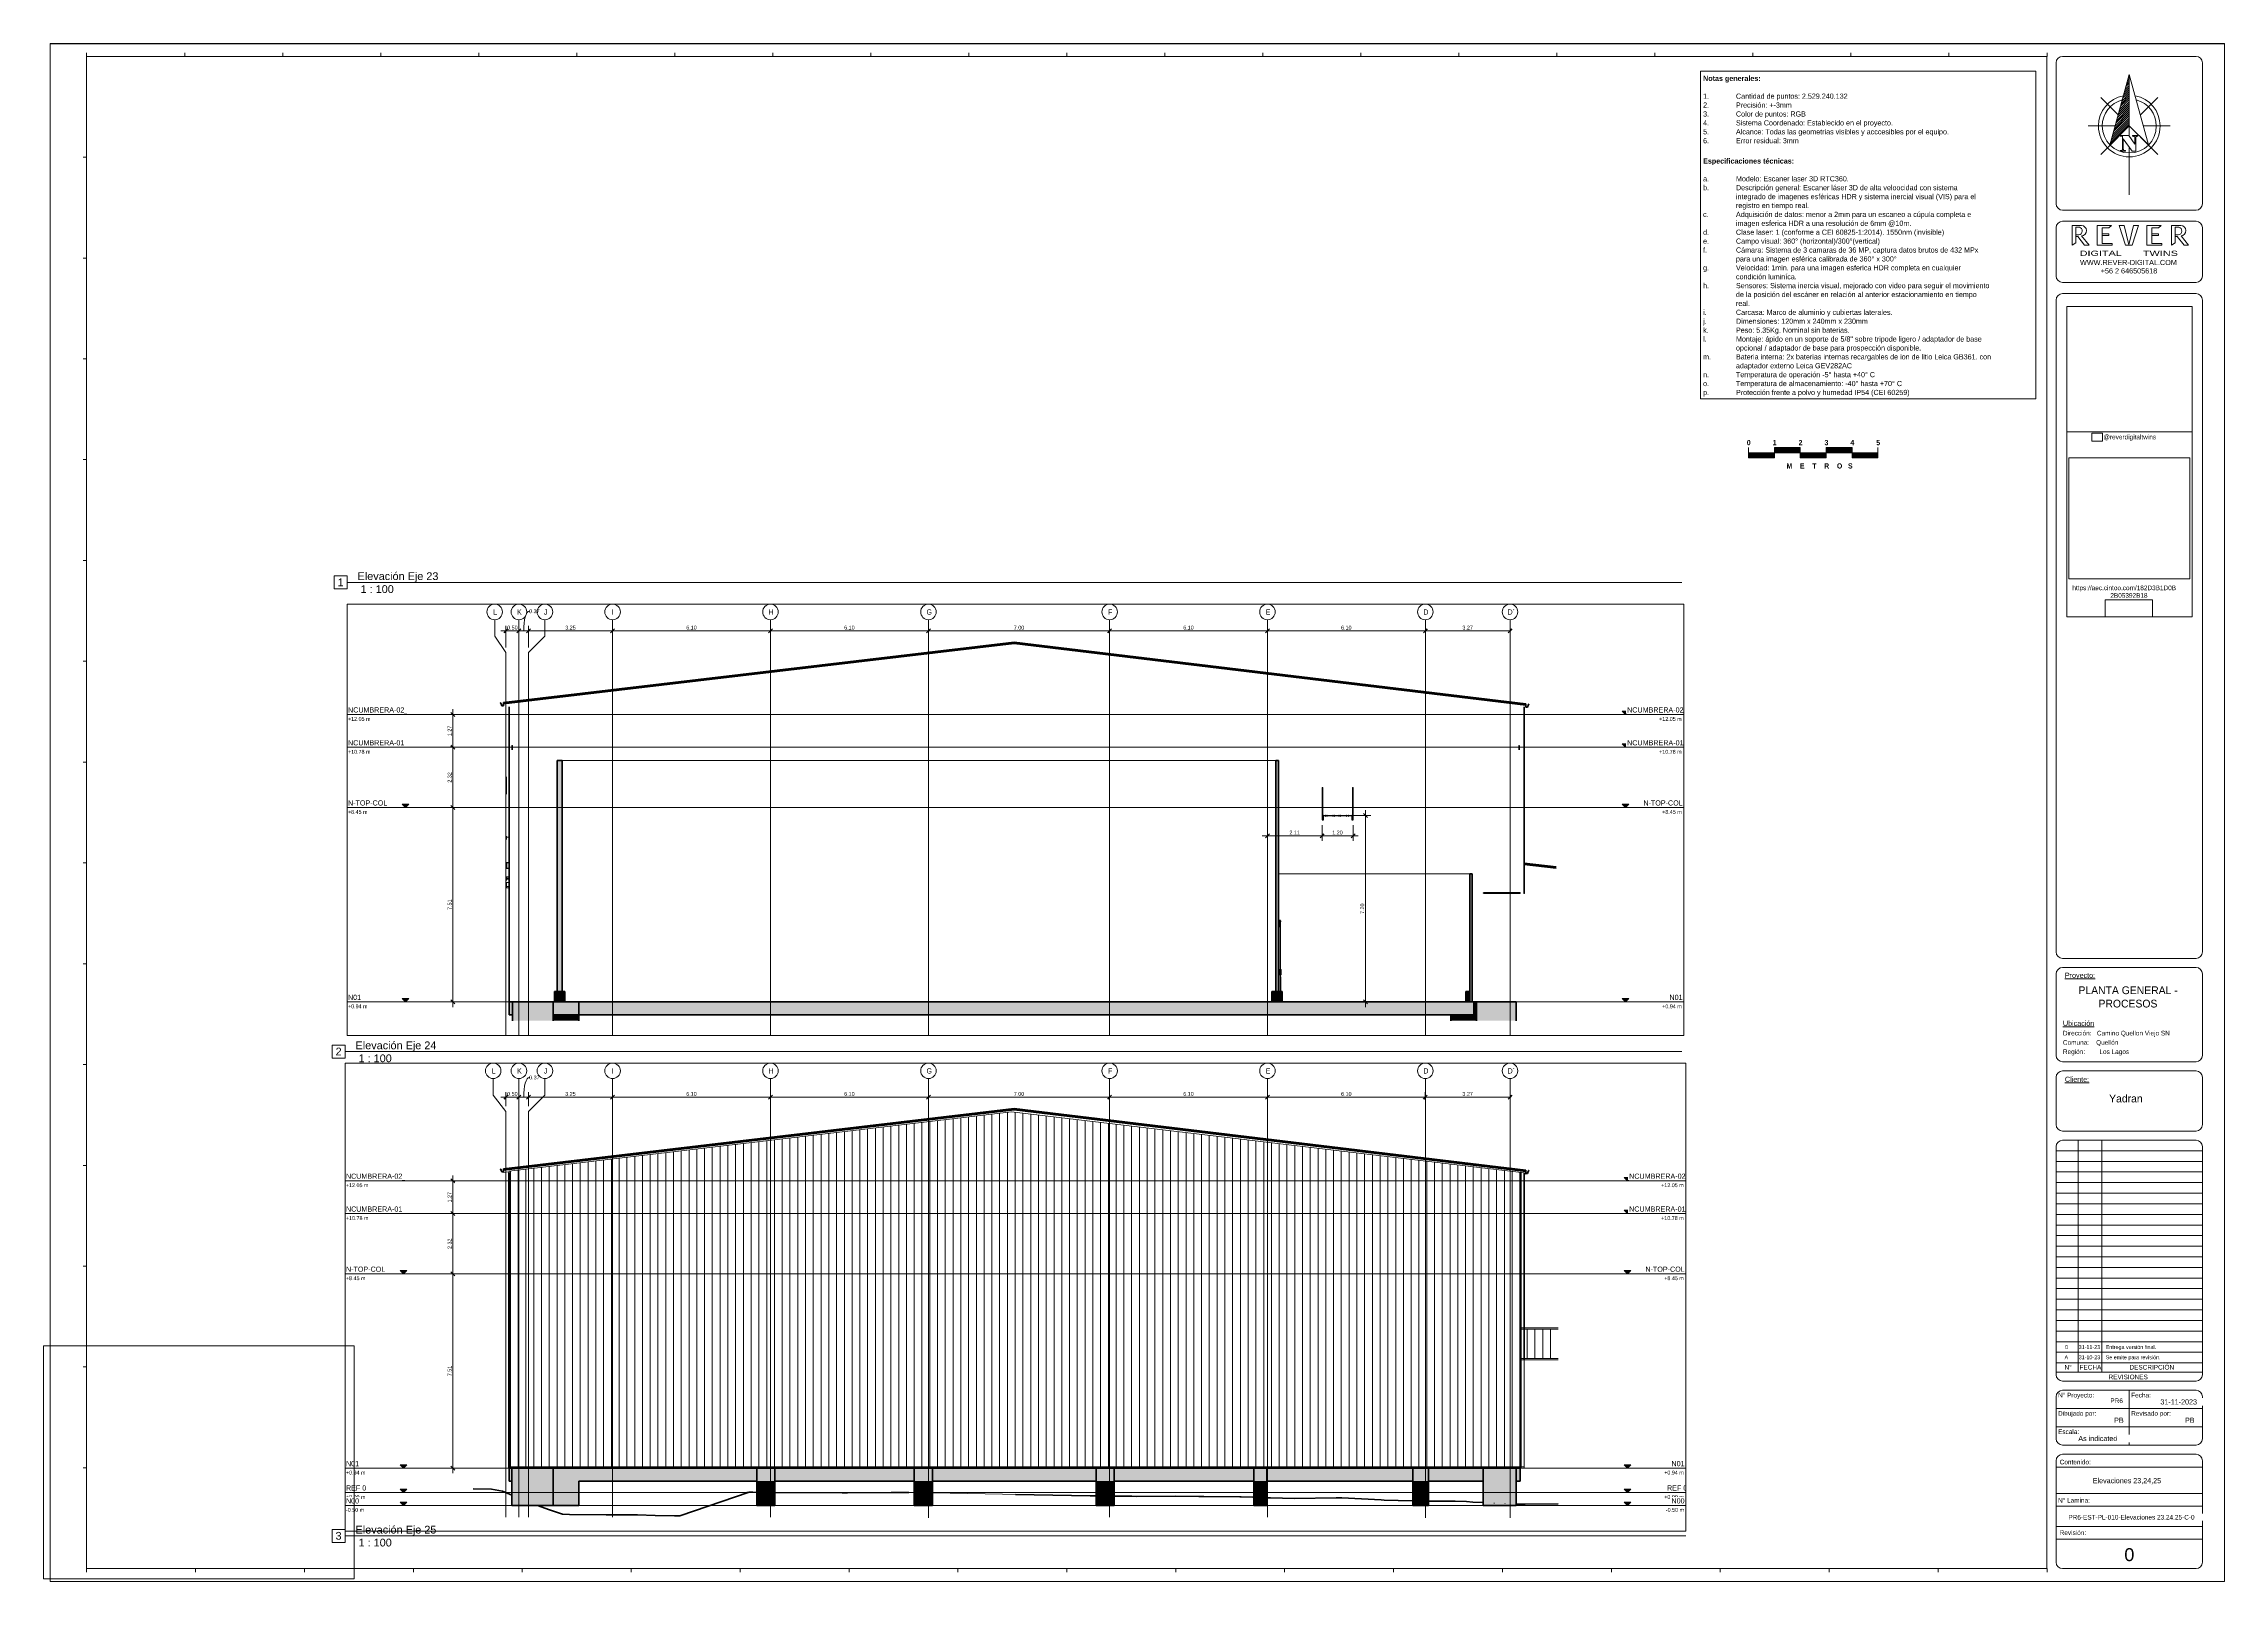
# Paper-space layout 'Layout1' of a CAD drawing. Header units: centimetres. Extents: x 0 to 84.3, y -0.1 to 59.3.
# The model-space entities are those that its viewports show. They can reach past a viewport. Long polylines and large blocks are cut down to what shows.
import ezdxf

# ---------------------------------------------------------------- set-up
doc = ezdxf.new("R2010")
doc.units = ezdxf.units.CM
for name, pattern in [('Centre', [3.175, 0.635, -0.475, 1.59, -0.475]), ('Dash', [0.635, 0.3175, -0.3175]), ('Grid Line', [2.2225, 1.27, -0.3175, 0.3175, -0.3175])]:
    doc.linetypes.add(name, pattern=pattern)
for name, color, linetype, lineweight in [('A-ANNO-DIMS', 7, 'Continuous', 9), ('A-ANNO-DIMS-100', 7, 'Continuous', 9), ('A-ANNO-NOTE', 7, 'Continuous', 9), ('A-CLNG', 7, 'Continuous', 9), ('A-DOOR', 7, 'Continuous', 9), ('A-FLOR', 7, 'Continuous', 9), ('A-FLOR-HRAL', 7, 'Continuous', 9), ('A-FLOR-LEVL', 7, 'Continuous', 9), ('A-FLOR-PATT', 7, 'Continuous', 35), ('A-GENM', 7, 'Continuous', 9), ('A-ROOF', 7, 'Continuous', 9), ('A-ROOF-MCUT', 7, 'Continuous', 35), ('A-ROOF-OTLN', 7, 'Continuous', 9), ('A-ROOF-PATT', 7, 'Continuous', 35), ('A-WALL', 7, 'Continuous', 9), ('A-WALL-PATT', 7, 'Continuous', 35), ('C-TOPO', 7, 'Continuous', 9), ('C-TOPO-MAJR', 7, 'Continuous', 70), ('G-ANNO-REFR', 7, 'Dash', 18), ('G-ANNO-TEXT', 7, 'Continuous', 9), ('G-ANNO-TTLB', 7, 'Continuous', 18), ('G-ANNO-TTLB-THIN', 7, 'Continuous', 18), ('G-IMPT', 7, 'Continuous', 9), ('I-WALL', 7, 'Continuous', 9), ('S-GRID', 7, 'Continuous', 9), ('S-GRID-IDEN', 7, 'Continuous', 9)]:
    doc.layers.add(name, color=color, linetype=linetype, lineweight=lineweight)
doc.layers.add('G-ANNO-NPLT', color=7, linetype='Continuous', plot=False)
doc.styles.add('Arial', font='arial.ttf', dxfattribs={"width": 1.5, "height": 0.2})
doc.styles.add('Arial_1', font='arial.ttf', dxfattribs={"height": 0.2})
doc.styles.add('Arial_2', font='arial.ttf', dxfattribs={"height": 0.5})
doc.styles.add('Arial_3', font='arial.ttf', dxfattribs={"height": 0.3})
doc.styles.add('Century Gothic', font='GOTHIC.TTF', dxfattribs={"height": 20})
doc.styles.add('Century Gothic_1', font='GOTHIC.TTF', dxfattribs={"height": 15})
doc.styles.add('Century Gothic_3', font='GOTHIC.TTF', dxfattribs={"height": 9})
doc.styles.add('Century Gothic_4', font='GOTHIC.TTF', dxfattribs={"height": 10})
doc.styles.add('Century Gothic_5', font='GOTHIC.TTF', dxfattribs={"height": 0.18})
doc.styles.add('Century Gothic_6', font='GOTHIC.TTF', dxfattribs={"height": 0.2})
doc.styles.add('Century Gothic_7', font='GOTHIC.TTF', dxfattribs={"height": 0.15})
doc.styles.add('Century Gothic_8', font='GOTHIC.TTF', dxfattribs={"height": 0.3})
doc.styles.add('Century Gothic_B', font='GOTHICB.TTF', dxfattribs={"height": 10})
doc.styles.add('Century Gothic_B_1', font='GOTHICB.TTF', dxfattribs={"width": 0.8, "height": 0.2})
doc.styles.add('Saira Condensed', font='SairaCondensed-Regular.ttf', dxfattribs={"height": 20})
doc.dimstyles.new('FCA_N_Cotas_E100', dxfattribs={"dimscale": 30.48, "dimtxt": 15.662524, "dimasz": 0.492126, "dimexe": 0.656168, "dimexo": 0.656168, "dimgap": 0.032808, "dimtad": 1, "dimlfac": 0.01, "dimrnd": 0.01, "dimzin": 0, "dimdsep": 46, "dimtxsty": 'Century Gothic_1', "dimblk1": 'OBLIQUE', "dimblk2": 'OBLIQUE', "dimsah": 1, "dimcen": 0.09, "dimdle": 0.656168, "dimadec": 3, "dimazin": 2, "dimtfac": 1, "dimtdec": 4, "dimtix": 1, "dimtmove": 0, "dimatfit": 3, "dimfxl": 1, "dimtvp": 1, "dimtolj": 1, "dimtzin": 0, "dimarcsym": 2})
doc.dimstyles.new('FCA_N_Cotas_E100_1', dxfattribs={"dimscale": 30.48, "dimtxt": 15.662524, "dimasz": 0.492126, "dimexe": 0.656168, "dimexo": 0.656168, "dimgap": 0.032808, "dimtad": 1, "dimlfac": 0.01, "dimrnd": 0.01, "dimzin": 0, "dimdsep": 46, "dimtxsty": 'Century Gothic_1', "dimblk1": 'OBLIQUE', "dimblk2": 'OBLIQUE', "dimsah": 1, "dimcen": 0.09, "dimdle": 0.656168, "dimadec": 3, "dimazin": 2, "dimtfac": 1, "dimtdec": 4, "dimtix": 1, "dimtmove": 1, "dimatfit": 3, "dimfxl": 1, "dimtvp": 1, "dimtolj": 1, "dimtzin": 0, "dimarcsym": 2})
picture_1 = doc.add_image_def('image1.jpg', size_in_pixel=(275, 100))
picture_2 = doc.add_image_def('image2.png', size_in_pixel=(160, 160))
picture_3 = doc.add_image_def('image3.jpeg', size_in_pixel=(2000, 2000))
picture_4 = doc.add_image_def('image4.jpg', size_in_pixel=(434, 317))

# ---------------------------------------------------------------- blocks, each defined once
blk = doc.blocks.new('A_RVR_Viñeta A1-PR6-Sin croquis - REF-VIÑETA PAISAJISMO_dwg__X9-1872983-Elevaciones 23_24_25')
at = {"layer": 'G-IMPT', "lineweight": 18}
for p, q in [((14616, -41387), (14762, -41241)), ((14636, -41314), (14762, -41188)), ((14655, -41241), (14762, -41135)), ((14675, -41168), (14762, -41082)), ((14695, -41095), (14762, -41029)), ((14715, -41022), (14762, -40976)), ((14735, -40949), (14762, -40923)), ((14755, -40876), (14762, -40870)), ((14396, -42190), (14762, -41824)), ((14416, -42117), (14762, -41771)), ((14436, -42044), (14762, -41718)), ((14456, -41971), (14762, -41665)), ((14476, -41898), (14762, -41612)), ((14496, -41825), (14762, -41559)), ((14516, -41752), (14762, -41506)), ((14536, -41679), (14762, -41453)), ((14556, -41606), (14762, -41400)), ((14576, -41533), (14762, -41347)), ((14596, -41460), (14762, -41294)), ((14276, -42628), (14762, -42142)), ((14296, -42555), (14762, -42089)), ((14316, -42482), (14762, -42036)), ((14336, -42409), (14762, -41983)), ((14356, -42336), (14762, -41930)), ((14376, -42263), (14762, -41877))]:
    blk.add_line(p, q, dxfattribs=at)
blk = doc.blocks.new('A_RVR_Viñeta A1-PR6-Sin croquis - REF-VIÑETA PAISAJISMO_dwg_North_Arrow-41-1872985-Elevaciones 23_24_25')
at = {"layer": 'G-IMPT', "lineweight": 18}
for p, q in [((0, 1337), (0, -272)), ((-287, 287), (-737, 737)), ((287, 287), (737, 737)), ((-366, 0), (-1062, 0)), ((366, 0), (1062, 0)), ((-287, -287), (-737, -737)), ((0, -549), (0, -1783)), ((287, -287), (737, -737))]:
    blk.add_line(p, q, dxfattribs=at)
at = {"layer": 'G-IMPT', "lineweight": 18, "flags": 128}
for points in [[(-501, -496), (0, 1337), (500, -490), (0, 0)], [(-155, -593), (-155, -600), (-154, -607), (-153, -613), (-152, -617), (-151, -622), (-149, -626), (-147, -628), (-145, -630), (-142, -632), (-139, -633), (-134, -635), (-129, -636), (-123, -637), (-116, -638), (-108, -638), (-100, -638), (-100, -654), (-234, -654), (-234, -638), (-230, -638), (-223, -638), (-216, -638), (-209, -637), (-204, -636), (-199, -635), (-195, -633), (-191, -632), (-188, -630), (-186, -628), (-183, -626), (-181, -622), (-180, -618), (-178, -613), (-177, -607), (-176, -601), (-176, -595), (-176, -266), (-234, -266), (-234, -250), (-16, -250), (144, -471), (144, -314), (144, -307), (143, -300), (142, -294), (141, -289), (140, -285), (138, -281), (136, -278), (134, -276), (131, -274), (127, -272), (122, -270), (117, -269), (111, -268), (104, -267), (97, -266), (89, -266), (87, -266), (87, -250), (221, -250), (221, -266), (217, -266), (209, -266), (203, -267), (197, -268), (191, -269), (186, -270), (182, -271), (178, -273), (176, -275), (174, -277), (172, -280), (170, -285), (168, -289), (167, -294), (166, -300), (166, -307), (166, -314), (166, -654), (75, -654), (-155, -333)]]:
    blk.add_lwpolyline(points, close=True, dxfattribs=at)
at = {"layer": 'G-IMPT', "lineweight": 18}
for radius, start, end in [(800, 100.9232, 180), (700, 105.027, 180), (800, 360, 79.0768), (700, 360, 74.973), (800, 180, 360), (700, 180, 360)]:
    blk.add_arc((0, 0), radius, start, end, dxfattribs=at)
blk.add_blockref('A_RVR_Viñeta A1-PR6-Sin croquis - REF-VIÑETA PAISAJISMO_dwg__X9-1872983-Elevaciones 23_24_25', (-14762, 42189))
blk = doc.blocks.new('A_RVR_Viñeta A1-PR6-Sin croquis - REF-VIÑETA PAISAJISMO_dwg__U3-1872981-Elevaciones 23_24_25')
at = {"layer": 'G-IMPT', "lineweight": 18}
blk.add_line((0, 10), (0, -10), dxfattribs=at)
blk = doc.blocks.new('A_RVR_Viñeta A1-PR6-Sin croquis - REF-VIÑETA PAISAJISMO_dwg__U4-1872982-Elevaciones 23_24_25')
for p in [(0, 0), (596, 0), (1191, 0), (1787, 0), (2382, 0), (2978, 0), (3573, 0), (4169, 0), (4764, 0), (5360, 0), (5956, 0), (6551, 0), (7147, 0), (7742, 0), (8338, 0), (8933, 0), (9529, 0), (10124, 0), (10720, 0)]:
    blk.add_blockref('A_RVR_Viñeta A1-PR6-Sin croquis - REF-VIÑETA PAISAJISMO_dwg__U3-1872981-Elevaciones 23_24_25', p)
blk = doc.blocks.new('A_RVR_Viñeta A1-PR6-Sin croquis - REF-VIÑETA PAISAJISMO_dwg__U1-1872979-Elevaciones 23_24_25')
at = {"layer": 'G-IMPT', "lineweight": 18}
blk.add_line((0, 10), (0, -10), dxfattribs=at)
blk = doc.blocks.new('A_RVR_Viñeta A1-PR6-Sin croquis - REF-VIÑETA PAISAJISMO_dwg__U2-1872980-Elevaciones 23_24_25')
for p in [(0, 0), (536, 0), (1072, 0), (1608, 0), (2144, 0), (2680, 0), (3216, 0), (3752, 0), (4288, 0), (4824, 0), (5360, 0), (5896, 0), (6432, 0), (6968, 0), (7504, 0), (8040, 0), (8576, 0), (9112, 0), (9648, 0), (10184, 0), (10720, 0)]:
    blk.add_blockref('A_RVR_Viñeta A1-PR6-Sin croquis - REF-VIÑETA PAISAJISMO_dwg__U1-1872979-Elevaciones 23_24_25', p)
blk = doc.blocks.new('A_RVR_Viñeta A1-PR6-Sin croquis - A_RVR_Viñeta A1-PR6-Sin croquis-1871037-Elevaciones 23_24_25')
at = {"layer": 'G-ANNO-TTLB', "lineweight": 9}
for p, q in [((0.25, 59.315), (84.25, 59.315)), ((0.25, -0.1), (0.25, 59.315)), ((84.25, 59.315), (84.25, -0.1)), ((1.663, 58.82), (1.663, 0.395)), ((77.397, 58.82), (1.663, 58.82)), ((77.397, 0.395), (77.397, 58.82)), ((77.75, 53.126), (77.75, 58.573)), ((77.998, 58.82), (83.155, 58.82)), ((83.402, 58.573), (83.402, 53.126)), ((1.663, 54.925), (1.522, 54.925)), ((83.155, 52.879), (77.998, 52.879)), ((77.998, 52.452), (83.155, 52.452)), ((78.366, 52.287), (78.726, 52.287)), ((78.366, 51.527), (78.366, 52.287)), ((79.332, 52.287), (79.885, 52.287)), ((79.332, 51.527), (79.332, 52.287)), ((79.885, 52.287), (79.788, 52.203)), ((80.188, 52.287), (80.383, 52.287)), ((80.436, 51.527), (80.188, 52.287)), ((80.383, 52.287), (80.559, 51.545)), ((80.559, 51.545), (80.735, 52.287)), ((80.93, 52.287), (80.681, 51.527)), ((80.735, 52.287), (80.93, 52.287)), ((81.25, 52.287), (81.25, 51.527)), ((81.25, 51.527), (81.25, 52.287)), ((81.25, 52.287), (81.803, 52.287)), ((81.803, 52.287), (81.705, 52.203)), ((82.209, 52.287), (82.569, 52.287)), ((82.209, 51.527), (82.209, 52.287)), ((82.209, 52.287), (82.209, 51.527)), ((82.569, 52.287), (82.209, 52.287)), ((77.75, 50.332), (77.75, 52.205)), ((78.506, 51.621), (78.366, 51.527)), ((78.506, 52.223), (78.506, 51.621)), ((78.647, 52.223), (78.506, 52.223)), ((78.624, 51.924), (78.506, 51.924)), ((78.506, 51.863), (78.582, 51.863)), ((78.582, 51.863), (78.851, 51.527)), ((79.022, 51.527), (78.733, 51.888)), ((78.851, 51.527), (79.022, 51.527)), ((79.91, 51.527), (79.332, 51.527)), ((79.523, 52.203), (79.523, 51.593)), ((79.788, 52.203), (79.523, 52.203)), ((79.523, 51.96), (79.789, 51.96)), ((79.789, 51.895), (79.523, 51.895)), ((79.523, 51.593), (79.91, 51.593)), ((79.789, 51.96), (79.789, 51.895)), ((79.91, 51.593), (79.91, 51.527)), ((80.681, 51.527), (80.436, 51.527)), ((81.828, 51.527), (81.25, 51.527)), ((81.441, 52.203), (81.441, 51.593)), ((81.705, 52.203), (81.441, 52.203)), ((81.441, 51.96), (81.707, 51.96)), ((81.707, 51.895), (81.441, 51.895)), ((81.441, 51.593), (81.828, 51.593)), ((81.707, 51.96), (81.707, 51.895)), ((81.828, 51.593), (81.828, 51.527)), ((82.35, 51.621), (82.209, 51.527)), ((82.35, 52.223), (82.35, 51.621)), ((82.49, 52.223), (82.35, 52.223)), ((82.468, 51.924), (82.35, 51.924)), ((82.35, 51.863), (82.426, 51.863)), ((82.426, 51.863), (82.695, 51.527)), ((82.576, 51.888), (82.866, 51.527)), ((82.695, 51.527), (82.866, 51.527)), ((83.402, 52.205), (83.402, 50.332)), ((1.663, 51.03), (1.522, 51.03)), ((83.155, 50.085), (77.998, 50.085)), ((77.75, 24.219), (77.75, 49.407)), ((83.155, 49.654), (77.998, 49.654)), ((83.402, 49.407), (83.402, 24.219)), ((1.663, 47.135), (1.522, 47.135)), ((1.663, 43.24), (1.522, 43.24)), ((1.663, 39.345), (1.522, 39.345)), ((1.663, 35.45), (1.522, 35.45)), ((1.663, 31.555), (1.522, 31.555)), ((1.663, 27.66), (1.522, 27.66)), ((1.663, 23.765), (1.522, 23.765)), ((77.998, 23.972), (83.155, 23.972)), ((77.998, 23.619), (83.155, 23.619)), ((77.75, 20.225), (77.75, 23.372)), ((83.402, 23.372), (83.402, 20.225)), ((1.663, 19.87), (1.522, 19.87)), ((77.75, 17.548), (77.75, 19.378)), ((77.998, 19.978), (83.155, 19.978)), ((77.998, 19.625), (83.155, 19.625)), ((83.402, 19.378), (83.402, 17.548)), ((83.155, 17.301), (77.998, 17.301)), ((83.155, 16.947), (77.998, 16.947)), ((78.598, 7.989), (78.598, 16.947)), ((79.517, 7.989), (79.517, 16.947)), ((77.75, 16.7), (77.75, 7.883)), ((83.402, 16.538), (77.75, 16.538)), ((83.402, 16.128), (77.75, 16.128)), ((83.402, 7.883), (83.402, 16.7)), ((1.663, 15.975), (1.522, 15.975)), ((83.402, 15.718), (77.75, 15.718)), ((83.402, 15.308), (77.75, 15.308)), ((83.402, 14.898), (77.75, 14.898)), ((83.402, 14.489), (77.75, 14.489)), ((83.402, 14.079), (77.75, 14.079)), ((83.402, 13.669), (77.75, 13.669)), ((83.402, 13.259), (77.75, 13.259)), ((83.402, 12.85), (77.75, 12.85)), ((1.663, 12.08), (1.522, 12.08)), ((83.402, 12.44), (77.75, 12.44)), ((83.402, 12.03), (77.75, 12.03)), ((83.402, 11.62), (77.75, 11.62)), ((83.402, 11.211), (77.75, 11.211)), ((83.402, 10.801), (77.75, 10.801)), ((83.402, 10.391), (77.75, 10.391)), ((83.402, 9.981), (77.75, 9.981)), ((83.402, 9.572), (77.75, 9.572)), ((83.402, 9.162), (77.75, 9.162)), ((83.402, 8.752), (77.75, 8.752)), ((1.663, 8.185), (1.522, 8.185)), ((77.75, 8.342), (83.402, 8.342)), ((83.402, 7.989), (77.75, 7.989)), ((77.998, 7.636), (83.155, 7.636)), ((77.75, 5.411), (77.75, 7.035)), ((77.998, 7.283), (83.155, 7.283)), ((80.576, 7.283), (80.576, 5.163)), ((83.402, 7.035), (83.402, 5.411)), ((77.75, 6.576), (83.402, 6.576)), ((77.75, 5.87), (83.402, 5.87)), ((83.155, 5.163), (77.998, 5.163)), ((1.663, 4.29), (1.522, 4.29)), ((77.75, 4.563), (77.75, 0.642)), ((83.402, 4.315), (77.75, 4.315)), ((83.155, 4.81), (77.998, 4.81)), ((83.402, 0.642), (83.402, 4.563)), ((83.402, 3.295), (77.75, 3.295)), ((83.402, 2.8), (77.75, 2.8)), ((83.402, 2.025), (77.75, 2.025)), ((83.402, 1.53), (77.75, 1.53)), ((1.663, 0.395), (77.397, 0.395)), ((77.998, 0.395), (83.155, 0.395)), ((84.25, -0.1), (0.25, -0.1))]:
    blk.add_line(p, q, dxfattribs=at)
for centre, radius, start, end in [((77.998, 58.573), 0.247, 90, 180), ((83.155, 58.573), 0.247, 0, 90), ((77.998, 53.126), 0.247, 180, 270), ((83.155, 53.126), 0.247, 270, 0), ((77.998, 52.205), 0.247, 90, 180), ((78.72, 52.087), 0.2, 273.74692, 88.23868), ((82.563, 52.087), 0.2, 273.74692, 88.23868), ((83.155, 52.205), 0.247, 0, 90), ((78.609, 52.076), 0.152, 275.61019, 75.75727), ((82.453, 52.076), 0.152, 275.61019, 75.75727), ((77.998, 50.332), 0.247, 180, 270), ((83.155, 50.332), 0.247, 270, 0), ((77.998, 49.407), 0.247, 90, 180), ((83.155, 49.407), 0.247, 0, 90), ((77.998, 24.219), 0.247, 180, 270), ((77.998, 23.372), 0.247, 90, 180), ((83.155, 24.219), 0.247, 270, 0), ((83.155, 23.372), 0.247, 0, 90), ((77.998, 20.225), 0.247, 180, 270), ((83.155, 20.225), 0.247, 270, 0), ((77.998, 19.378), 0.247, 90, 180), ((83.155, 19.378), 0.247, 0, 90), ((77.998, 17.548), 0.247, 180, 270), ((77.998, 16.7), 0.247, 90, 180), ((83.155, 17.548), 0.247, 270, 0), ((83.155, 16.7), 0.247, 0, 90), ((77.998, 7.883), 0.247, 180, 270), ((83.155, 7.883), 0.247, 270, 0), ((77.998, 7.035), 0.247, 90, 180), ((83.155, 7.035), 0.247, 0, 90), ((77.998, 5.411), 0.247, 180, 270), ((83.155, 5.411), 0.247, 270, 0), ((77.998, 4.563), 0.247, 90, 180), ((83.155, 4.563), 0.247, 0, 90), ((77.998, 0.642), 0.247, 180, 270), ((83.155, 0.642), 0.247, 270, 0)]:
    blk.add_arc(centre, radius, start, end, dxfattribs=at)
at = {"layer": 'G-ANNO-TTLB-THIN'}
for p, q in [((0.25, 59.3), (0.25, -0.1)), ((84.25, 59.3), (0.25, 59.3)), ((84.25, -0.1), (84.25, 59.3)), ((0.25, -0.1), (84.25, -0.1))]:
    blk.add_line(p, q, dxfattribs=at)
for name, p, xscale, yscale, zscale in [('A_RVR_Viñeta A1-PR6-Sin croquis - REF-VIÑETA PAISAJISMO_dwg__U2-1872980-Elevaciones 23_24_25', (1.663, 58.891), 0.007064760302774262, 0.007064760302774262, 0.007064760302774262), ('A_RVR_Viñeta A1-PR6-Sin croquis - REF-VIÑETA PAISAJISMO_dwg_North_Arrow-41-1872985-Elevaciones 23_24_25', (80.576, 56.132), 0.001490088404423272, 0.001490088404423272, 0.001490088404423272)]:
    blk.add_blockref(name, p, dxfattribs=dict(xscale=xscale, yscale=yscale, zscale=zscale))
at = {"extrusion": (0, 0, -1), "xscale": 0.007064760302774262, "yscale": 0.007064760302774262, "zscale": -0.007064760302774262, "rotation": 180}
blk.add_blockref('A_RVR_Viñeta A1-PR6-Sin croquis - REF-VIÑETA PAISAJISMO_dwg__U4-1872982-Elevaciones 23_24_25', (-1.663, 0.324), dxfattribs=at)
at = {"layer": 'G-ANNO-TTLB', "lineweight": 9, "attachment_point": 1}
for s, insert, char_height, width, style in [('WWW.REVER-DIGITAL.COM   ', (78.673, 50.958), 0.2, 4.82616, 'Arial_1'), ('DIGITAL       TWINS', (78.659, 51.314), 0.2, 4.7019, 'Arial'), ('+56 2 646505618', (79.473, 50.634), 0.2, 2.70169, 'Arial_1'), ('\\L Proyecto:', (78.012, 23.417), 0.2, 1.68354, 'Century Gothic_6'), ('\\LUbicación', (78.012, 21.561), 0.2, 1.71561, 'Century Gothic_6'), ('Dirección:   Camino Quellon Viejo SN', (78.012, 21.173), 0.18, 5.31519, 'Century Gothic_5'), ('Comuna:    Quellón', (78.012, 20.814), 0.18, 2.81392, 'Century Gothic_5'), ('Región:        Los Lagos', (78.012, 20.455), 0.18, 3.09451, 'Century Gothic_5'), ('\\L Cliente:', (78.012, 19.399), 0.2, 1.3789, 'Century Gothic_6'), ('A ', (78.075, 8.633), 0.15, 0.23249, 'Century Gothic_7'), ('0 ', (78.095, 9.028), 0.15, 0.20844, 'Century Gothic_7'), ('31-11-23 ', (78.622, 9.028), 0.15, 1.11435, 'Century Gothic_7'), ('31-10-23 ', (78.622, 8.633), 0.15, 1.11435, 'Century Gothic_7'), ('Se emite para revisión.', (79.666, 8.633), 0.15, 2.84599, 'Century Gothic_7'), ('Entrega versión final.', (79.666, 9.028), 0.15, 2.59747, 'Century Gothic_7'), ('N° ', (78.073, 8.264), 0.18, 0.39283, 'Century Gothic_5'), ('FECHA ', (78.653, 8.264), 0.18, 1.02616, 'Century Gothic_5'), ('REVISIONES', (79.774, 7.889), 0.18, 1.61941, 'Century Gothic_5'), ('DESCRIPCIÓN', (80.583, 8.264), 0.18, 1.9962, 'Century Gothic_5'), ('N° Proyecto:', (77.824, 7.186), 0.18, 1.77173, 'Century Gothic_5'), ('PR6', (79.845, 6.969), 0.18, 0.5211, 'Century Gothic_5'), ('Fecha:', (80.65, 7.186), 0.18, 0.99409, 'Century Gothic_5'), ('Dibujado por:', (77.824, 6.48), 0.18, 1.96413, 'Century Gothic_5'), ('Revisado por:', (80.65, 6.48), 0.18, 1.9481, 'Century Gothic_5'), ('Escala:', (77.824, 5.773), 0.18, 1.01013, 'Century Gothic_5'), ('Contenido:', (77.887, 4.602), 0.18, 1.61941, 'Century Gothic_5'), ('N° Lamina:', (77.824, 3.121), 0.18, 1.55527, 'Century Gothic_5'), ('Revisión:', (77.887, 1.873), 0.18, 1.2346, 'Century Gothic_5')]:
    blk.add_mtext(s, dxfattribs=dict(at, insert=insert, char_height=char_height, width=width, style=style))
at = {"layer": 'G-ANNO-TTLB', "lineweight": 9, "insert": (80.384, 1.184), "char_height": 0.5, "width": 0.56118, "attachment_point": 1, "style": 'Arial_2', "bg_fill": 3, "box_fill_scale": 1.25, "bg_fill_color": 256, "bg_fill_true_color": 13158600, "bg_fill_transparency": 0}
blk.add_mtext('0 ', dxfattribs=at)
blk = doc.blocks.new('Viewport - 3mm-1116248-Elevaciones 23_24_25')
at = {"layer": 'G-ANNO-TTLB', "lineweight": 9}
for p, q in [((-0.5, -0.25), (-0.5, 0.25)), ((-0.5, 0.25), (0, 0.25)), ((0, 0.25), (0, -0.25)), ((0, -0.25), (-0.5, -0.25))]:
    blk.add_line(p, q, dxfattribs=at)
blk = doc.blocks.new('2017-FL-Escala gráfica - 2017-FL-Escala gráfica-1875032-Elevaciones 23_24_25')
at = {"layer": 'A-ANNO-NOTE'}
for points in [[(1, 0), (1, -0.2), (0, -0.2), (0, 0)], [(2, 0.2), (2, 0), (1, 0), (1, 0.2)], [(3, -0.2), (2, -0.2), (2, 0), (3, 0)], [(3, 0), (3, 0.2), (4, 0.2), (4, 0)], [(5, -0.2), (4, -0.2), (4, 0), (5, 0)]]:
    blk.add_hatch(color=256, dxfattribs=at).paths.add_polyline_path(points)
for p, q in [((0, 0.2), (0, -0.2)), ((1, 0), (0, 0)), ((0, 0), (0, -0.2)), ((2, 0.2), (1, 0.2)), ((1, 0.2), (1, 0)), ((1, 0), (2, 0)), ((1, -0.2), (1, 0)), ((2, 0), (2, 0.2)), ((3, 0), (2, 0)), ((2, 0), (2, -0.2)), ((4, 0.2), (3, 0.2)), ((3, 0.2), (3, 0)), ((3, 0), (4, 0)), ((3, -0.2), (3, 0)), ((4, 0), (4, 0.2)), ((5, 0), (4, 0)), ((4, 0), (4, -0.2)), ((5, 0.2), (5, -0.2)), ((5, -0.2), (5, 0)), ((0, -0.2), (1, -0.2)), ((2, -0.2), (3, -0.2)), ((4, -0.2), (5, -0.2))]:
    blk.add_line(p, q, dxfattribs=at)
at = {"layer": 'A-ANNO-NOTE', "char_height": 0.2, "attachment_point": 1, "style": 'Century Gothic_B_1', "bg_fill": 3, "box_fill_scale": 1.25, "bg_fill_color": 256, "bg_fill_true_color": 13158600, "bg_fill_transparency": 0}
for s, insert, width in [('\\fCentury Gothic|b1|i0|c0|p34|;\\W.8;0', (-0.064, 0.489), 0.15392), ('\\fCentury Gothic|b1|i0|c0|p34|;\\W.8;1', (0.936, 0.489), 0.15392), ('\\fCentury Gothic|b1|i0|c0|p34|;\\W.8;2', (1.936, 0.489), 0.15392), ('\\fCentury Gothic|b1|i0|c0|p34|;\\W.8;3', (2.936, 0.489), 0.15392), ('\\fCentury Gothic|b1|i0|c0|p34|;\\W.8;4', (3.936, 0.489), 0.15392), ('\\fCentury Gothic|b1|i0|c0|p34|;\\W.8;5', (4.936, 0.489), 0.15392), ('M    E    T    R    O   S', (1.468, -0.411), 2.50127)]:
    blk.add_mtext(s, dxfattribs=dict(at, insert=insert, width=width))
blk = doc.blocks.new('RVR_Texto Fachada - RVR_Texto Fachada-1366805-Elevación Eje 24')
at = {"layer": 'A-GENM', "color": 254, "true_color": 0xe5e5e5}
for p, q in [((-6098.21, 962.9), (-6098.21, 957.52)), ((-6098.21, 957.52), (-6098.21, 934.15)), ((-6098.21, 934.15), (-6098.21, 922.34)), ((-6098.21, 922.34), (-6098.21, 899.07)), ((-6098.21, 899.07), (-6098.21, 896.78)), ((-6098.21, 730.55), (-6098.21, 733.92)), ((-6098.21, 721.62), (-6098.21, 730.55)), ((-6098.21, 730.55), (-6088.21, 730.55)), ((-6088.21, 576.43), (-6098.21, 576.43)), ((-6098.21, 576.43), (-6098.21, 574.34)), ((-6098.21, 574.34), (-6098.21, 571.66)), ((-6098.21, 567.79), (-6098.21, 571.66)), ((-6088.21, 571.66), (-6098.21, 571.66)), ((-6098.21, 562.36), (-6098.21, 567.88)), ((-6088.21, 567.79), (-6098.21, 567.79)), ((-6098.21, 539.17), (-6098.21, 554.66)), ((-6088.21, 554.66), (-6098.21, 554.66)), ((-6098.21, 539.17), (-6098.21, 536.51)), ((-6098.21, 539.17), (-6088.21, 539.17)), ((-6098.21, 536.51), (-6098.21, 534.91)), ((-6098.21, 534.91), (-6098.21, 534.45)), ((-6098.21, 534.45), (-6088.21, 534.45))]:
    blk.add_line(p, q, dxfattribs=at)
at = {"layer": 'A-GENM', "color": 254, "lineweight": 25, "true_color": 0xcccccc}
for p, q in [((-6098.21, 631.6), (-6098.21, 609.93)), ((-6088.21, 631.6), (-6098.21, 631.6)), ((-6088.21, 609.93), (-6088.21, 631.6)), ((-6098.21, 609.93), (-6088.21, 609.93))]:
    blk.add_line(p, q, dxfattribs=at)
blk = doc.blocks.new('Doors-Door-sets- LAHET-LAH010005 - 2_10 x 3_00-1584137-Elevación Eje 24')
at = {"layer": 'A-DOOR', "color": 254, "lineweight": 25, "true_color": 0xcccccc}
for p, q in [((-3108.44, 408.98), (-3108.69, 408.98)), ((-3112.37, 408.14), (-3112.37, 407.22)), ((-3111.39, 408.28), (-3112.23, 408.28)), ((-3112.09, 407.48), (-3112.09, 408.08)), ((-3112.09, 408.08), (-3111.39, 408.08)), ((-3111.39, 408.08), (-3111.39, 408.28)), ((-3108.89, 408.28), (-3109.49, 408.28)), ((-3109.49, 408.28), (-3109.49, 408.08)), ((-3109.49, 408.08), (-3108.89, 408.08)), ((-3108.89, 408.71), (-3108.89, 408.28)), ((-3108.89, 408.08), (-3108.89, 407.48)), ((-3107.97, 407.08), (-3108.25, 408.81)), ((-3112.23, 407.08), (-3108.99, 407.08)), ((-3108.89, 407.48), (-3112.09, 407.48)), ((-3108.77, 406.87), (-3108.77, 403.51)), ((-3107.97, 402.76), (-3107.97, 407.08)), ((-3110.87, 403.66), (-3112.27, 402.46)), ((-3110.38, 403.66), (-3110.87, 403.66)), ((-3108.98, 402.46), (-3110.38, 403.66)), ((-3108.77, 403.51), (-3108.98, 402.46)), ((-3112.27, 402.46), (-3112.37, 402.46)), ((-3112.37, 402.46), (-3112.37, 400.86)), ((-3108.27, 400.86), (-3107.97, 402.76)), ((-3116.27, 401), (-3116.39, 401)), ((-3116.39, 401), (-3116.23, 400.21)), ((-3116.11, 400.21), (-3116.27, 401)), ((-3116.23, 400.21), (-3116.23, 94)), ((-3116.11, 94), (-3116.11, 400.21)), ((-3112.37, 400.86), (-3112.59, 400.66)), ((-3112.52, 400.48), (-3108.12, 400.48)), ((-3107.99, 400.48), (-3109.44, 400.48)), ((-3109.44, 400.48), (-3109.44, 383.89)), ((-3108.06, 400.65), (-3108.27, 400.86)), ((-3107.99, 383.89), (-3107.99, 400.48)), ((-3109.44, 383.89), (-3107.99, 383.89)), ((-3116.23, 94), (-3116.11, 94))]:
    blk.add_line(p, q, dxfattribs=at)
at = {"layer": 'A-DOOR', "color": 254, "true_color": 0xe5e5e5}
for p, q in [((-3112.26, 406.05), (-3112.26, 403.79)), ((-3111.75, 406.05), (-3112.26, 406.05)), ((-3111.75, 403.79), (-3111.75, 406.05)), ((-3108.82, 406.55), (-3110.38, 405.94)), ((-3110.38, 405.94), (-3110.38, 403.59)), ((-3108.82, 406.55), (-3108.82, 403.18)), ((-3112.26, 405.03), (-3112.66, 405.03)), ((-3112.66, 405.03), (-3112.66, 404.47)), ((-3112.66, 404.47), (-3112.26, 404.47)), ((-3110.38, 405.03), (-3111.75, 405.03)), ((-3111.75, 404.47), (-3110.38, 404.47)), ((-3112.26, 403.79), (-3113.11, 402.35)), ((-3112.6, 402.35), (-3111.75, 403.79)), ((-3110.17, 403.47), (-3108.88, 402.97)), ((-3113.11, 402.35), (-3113.11, 396.63)), ((-3112.6, 398.63), (-3112.6, 402.35)), ((-3116.11, 400.21), (-3116.07, 400)), ((-3116.07, 400), (-3116.07, 134)), ((-3109.44, 398.63), (-3112.6, 398.63)), ((-3126.52, 397), (-3126.82, 396)), ((-3126.52, 134), (-3126.52, 397)), ((-3126.4, 397), (-3126.52, 397)), ((-3109.44, 396.64), (-3113.42, 396.64)), ((-3113.11, 396.63), (-3109.44, 396.63)), ((-3107.77, 396.64), (-3107.99, 396.64)), ((-3126.82, 396), (-3126.82, 134)), ((-3115.07, 396.15), (-3113.57, 396.15)), ((-3115.07, 134), (-3115.07, 396.15)), ((-3113.57, 396.48), (-3113.57, 134)), ((-3107.57, 219.39), (-3107.57, 396.44)), ((-3116.07, 394.9), (-3116.07, 134)), ((-3109.44, 382.63), (-3109.44, 383.89)), ((-3107.99, 383.89), (-3107.99, 382.63)), ((-3109.44, 382.63), (-3107.99, 382.63)), ((-3111.59, 219.39), (-3111.59, 199)), ((-3111.32, 219.39), (-3111.57, 219.39)), ((-3111.32, 219.39), (-3107.92, 219.39)), ((-3107.92, 219.39), (-3107.85, 219.39)), ((-3107.92, 199), (-3107.92, 219.39)), ((-3107.87, 219.39), (-3107.87, 199)), ((-3105.38, 219.39), (-3107.87, 219.39)), ((-3105.38, 199), (-3105.38, 219.39)), ((-3111.57, 199), (-3111.32, 199)), ((-3107.92, 199), (-3111.32, 199)), ((-3107.85, 199), (-3107.92, 199)), ((-3107.87, 199), (-3105.38, 199)), ((-3107.57, 134), (-3107.57, 199)), ((-3107.63, 190.09), (-3107.42, 190.09)), ((-3107.42, 190.09), (-3107.42, 134))]:
    blk.add_line(p, q, dxfattribs=at)
at = {"layer": 'A-DOOR', "color": 254, "lineweight": 25, "true_color": 0xcccccc}
for centre, radius, start, end in [((-3108.7, 408.77), 0.208, 89.3533, 198.3162), ((-3108.44, 408.78), 0.198, 8.9726, 89.3533), ((-3112.23, 408.14), 0.141, 90, 180), ((-3112.23, 407.22), 0.141, 180, 270), ((-3108.99, 406.87), 0.212, 0, 90), ((-3112.52, 400.58), 0.103, 133.3468, 270), ((-3108.12, 400.58), 0.0991, 270, 46.6532)]:
    blk.add_arc(centre, radius, start, end, dxfattribs=at)
at = {"layer": 'A-DOOR', "color": 254, "true_color": 0xe5e5e5}
for points, knots in [([(-3113.42, 396.64), (-3113.43, 396.64), (-3113.45, 396.63), (-3113.48, 396.62), (-3113.49, 396.62), (-3113.51, 396.6), (-3113.53, 396.59), (-3113.54, 396.58), (-3113.55, 396.56), (-3113.56, 396.54), (-3113.57, 396.51), (-3113.57, 396.49), (-3113.57, 396.48)], [0, 0, 0, 0, 0.166667, 0.25, 0.333333, 0.416667, 0.5, 0.583333, 0.666667, 0.75, 0.833333, 1, 1, 1, 1]), ([(-3107.57, 396.44), (-3107.57, 396.46), (-3107.57, 396.48), (-3107.59, 396.52), (-3107.6, 396.53), (-3107.6, 396.55), (-3107.61, 396.56), (-3107.63, 396.58), (-3107.65, 396.6), (-3107.67, 396.61), (-3107.69, 396.62), (-3107.72, 396.63), (-3107.75, 396.64), (-3107.77, 396.64)], [0, 0, 0, 0, 0.166667, 0.25, 0.333333, 0.375, 0.416667, 0.5, 0.583333, 0.666667, 0.75, 0.833333, 1, 1, 1, 1]), ([(-3116.06, 394.74), (-3116.06, 394.79), (-3116.07, 394.9), (-3116.06, 395.05), (-3116.03, 395.21), (-3115.98, 395.36), (-3115.92, 395.5), (-3115.84, 395.63), (-3115.74, 395.76), (-3115.63, 395.87), (-3115.5, 395.96), (-3115.32, 396.07), (-3115.17, 396.12), (-3115.07, 396.15)], [0.4545455, 0.4545455, 0.4545455, 0.4545455, 0.5, 0.5454545, 0.5909091, 0.6363636, 0.6818182, 0.7272727, 0.7727273, 0.8181818, 0.8636364, 0.9090909, 1, 1, 1, 1])]:
    blk.add_open_spline(points, degree=3, knots=knots, dxfattribs=at)
blk.add_open_spline([(-3116.24, 392.14), (-3116.25, 392.13), (-3116.27, 392.12), (-3116.28, 392.12), (-3116.29, 392.12)], degree=3, dxfattribs=at)
blk = doc.blocks.new('PQ_RVR_ARQ-01_ZZ_ZZ_MO_T_A_rvt-2-Elevación Eje 24')
at = {"layer": 'A-FLOR', "true_color": 0xeaeaea}
blk.add_hatch(color=254, dxfattribs=at).paths.add_polyline_path([(-2323.48, 514.53), (-2182.06, 514.53), (-2182.06, 515.53), (-2323.48, 515.53)])
at = {"layer": 'A-ROOF-PATT', "lineweight": 9, "true_color": 0xeaeaea}
for points in [[(-2160.92, 1240.19), (-2160.92, 1245.23), (-4136.82, 1483.43), (-6109.62, 1250.83), (-6109.62, 1245.8), (-4136.83, 1478.39), (-2565.79, 1289)], [(-2043.81, 610.17), (-2043.81, 615.2), (-2167.46, 629.36), (-2167.46, 624.32)]]:
    blk.add_hatch(color=254, dxfattribs=at).paths.add_polyline_path(points)
at = {"layer": 'A-ROOF-PATT', "lineweight": 9, "true_color": 0xf2f2f2}
h = blk.add_hatch(dxfattribs=at)
h.set_pattern_fill('FP_7', style=0, pattern_type=2)
h.set_pattern_definition([(90, (42.508, 371.358), (-29.805, -3.412), [])])
edge = h.paths.add_edge_path()
edge.add_line((-2043.81, 610.16), (-2043.81, 610.17))
edge.add_line((-2043.81, 610.17), (-2166.96, 624.26))
at = {"layer": 'A-WALL-PATT', "lineweight": 9, "true_color": 0xeaeaea}
for points in [[(-6087.71, 99), (-6087.71, 1234.51), (-6088.21, 1234.51), (-6088.21, 99)], [(-2167.46, 518.03), (-2166.96, 518.03), (-2166.96, 1234.51), (-2167.46, 1234.51), (-2167.46, 796.34)], [(-5902.73, 134), (-5882.73, 134), (-5882.73, 1027), (-5902.73, 1027), (-5902.73, 408.83)], [(-3120.4, 134), (-3116.4, 134), (-3116.4, 1027), (-3126.4, 1027), (-3126.4, 134)], [(-2367.32, 94), (-2367.32, 588.8), (-2377.32, 588.8), (-2377.32, 94)], [(-2168.21, 513.03), (-2165.71, 513.03), (-2165.71, 518.03), (-2168.21, 518.03)], [(-5872.73, 94), (-5872.73, 134), (-5912.73, 134), (-5912.73, 94)], [(-3120.4, 94), (-3101.4, 94), (-3101.4, 134), (-3141.4, 134), (-3141.4, 94)], [(-2392.2, 94), (-2377.2, 94), (-2377.2, 134), (-2392.2, 134)], [(-6089.46, 94), (-6086.96, 94), (-6086.96, 99), (-6089.46, 99), (-6089.46, 94.52)], [(-2197.17, 21.31), (-2197.17, 94), (-2350.58, 94), (-2350.58, 21.31)]]:
    blk.add_hatch(color=254, dxfattribs=at).paths.add_polyline_path(points)
at = {"layer": 'A-WALL-PATT', "lineweight": 9, "true_color": 0xe5e5e5}
h = blk.add_hatch(dxfattribs=at)
h.set_pattern_fill('FP_6', color=254, style=0, pattern_type=2)
h.set_pattern_definition([(90, (-2377.312, 0), (-0.04148, 3e-18), [])])
edge = h.paths.add_edge_path()
edge.add_line((-2377.36, 134), (-2377.32, 134))
edge.add_line((-2377.32, 134), (-2377.36, 145.08))
at = {"layer": 'A-CLNG', "color": 254, "lineweight": 18, "true_color": 0xe5e5e5}
for p, q in [((-3126.4, 1027), (-5882.73, 1027)), ((-2378.61, 588.8), (-3116.4, 588.8)), ((-2378.61, 588.8), (-2378.58, 588.8))]:
    blk.add_line(p, q, dxfattribs=at)
at = {"layer": 'A-FLOR', "color": 254, "lineweight": 35, "true_color": 0xcccccc}
for p, q in [((-2182.06, 515.53), (-2323.48, 515.53)), ((-2323.48, 515.53), (-2323.48, 514.53)), ((-2323.48, 514.53), (-2182.06, 514.53)), ((-2182.06, 514.53), (-2182.06, 515.53)), ((-2350.58, 94), (-5918.32, 94)), ((-5918.32, 94), (-5918.32, 44)), ((-2350.58, 44), (-2350.58, 94)), ((-5918.32, 44), (-2350.58, 44))]:
    blk.add_line(p, q, dxfattribs=at)
at = {"layer": 'A-ROOF', "color": 254, "lineweight": 35, "true_color": 0xcccccc}
for p, q in [((-4136.82, 1483.43), (-6109.62, 1250.83)), ((-2160.92, 1245.23), (-4136.82, 1483.43)), ((-6109.62, 1245.8), (-4136.83, 1478.39)), ((-4136.83, 1478.39), (-2160.92, 1240.19)), ((-6109.62, 1250.83), (-6109.62, 1245.8)), ((-2160.92, 1240.19), (-2160.92, 1245.23)), ((-2167.46, 629.36), (-2167.46, 624.32)), ((-2043.81, 615.2), (-2167.46, 629.36)), ((-2167.46, 624.32), (-2043.81, 610.17))]:
    blk.add_line(p, q, dxfattribs=at)
at = {"layer": 'A-ROOF-MCUT', "color": 254, "true_color": 0xcccccc}
for p, q in [((-6109.62, 1250.83), (-6109.94, 1250.83)), ((-6109.94, 1250.83), (-6109.94, 1238.66)), ((-6109.62, 1238.34), (-6109.62, 1250.83)), ((-6120.85, 1249.56), (-6122.12, 1249.56)), ((-6122.12, 1249.56), (-6122.12, 1248.29)), ((-6121.8, 1248.61), (-6121.8, 1249.24)), ((-6121.8, 1249.24), (-6120.85, 1249.24)), ((-6120.85, 1249.24), (-6120.85, 1249.56)), ((-6122.12, 1248.29), (-6120.85, 1248.29)), ((-6120.61, 1248.61), (-6121.8, 1248.61)), ((-6120.85, 1248.29), (-6117.04, 1238.34)), ((-6116.8, 1238.66), (-6120.61, 1248.61)), ((-2160.6, 1245.23), (-2160.92, 1245.23)), ((-2160.92, 1245.23), (-2160.92, 1232.74)), ((-2160.6, 1233.06), (-2160.6, 1245.23)), ((-2148.42, 1243.96), (-2149.69, 1243.96)), ((-2149.69, 1243.96), (-2149.69, 1243.64)), ((-2149.69, 1243.64), (-2148.74, 1243.64)), ((-2148.74, 1243.64), (-2148.74, 1243.01)), ((-2148.42, 1242.69), (-2148.42, 1243.96)), ((-2149.93, 1243.01), (-2153.74, 1233.06)), ((-2153.5, 1232.74), (-2149.69, 1242.69)), ((-2148.74, 1243.01), (-2149.93, 1243.01)), ((-2149.69, 1242.69), (-2148.42, 1242.69)), ((-6117.04, 1238.34), (-6109.62, 1238.34)), ((-6109.94, 1238.66), (-6116.8, 1238.66)), ((-2160.92, 1232.74), (-2153.5, 1232.74)), ((-2153.74, 1233.06), (-2160.6, 1233.06))]:
    blk.add_line(p, q, dxfattribs=at)
at = {"layer": 'A-WALL', "color": 254, "lineweight": 35, "true_color": 0xcccccc}
for p, q in [((-6087.71, 1234.51), (-6088.21, 1234.51)), ((-6088.21, 1234.51), (-6088.21, 99)), ((-6087.71, 99), (-6087.71, 1234.51)), ((-2167.46, 1234.51), (-2167.46, 518.03)), ((-2166.96, 1234.51), (-2167.46, 1234.51)), ((-2166.96, 518.03), (-2166.96, 1234.51)), ((-2377.32, 588.8), (-2377.32, 94)), ((-2367.32, 588.8), (-2377.32, 588.8)), ((-2367.32, 94), (-2367.32, 588.8)), ((-2167.46, 518.03), (-2166.96, 518.03)), ((-5872.73, 134), (-5912.73, 134)), ((-5912.73, 134), (-5912.73, 94)), ((-5872.73, 94), (-5872.73, 134)), ((-3101.4, 134), (-3141.4, 134)), ((-3141.4, 134), (-3141.4, 94)), ((-3101.4, 94), (-3101.4, 134)), ((-2377.2, 134), (-2392.2, 134)), ((-2392.2, 134), (-2392.2, 94)), ((-2377.2, 94), (-2377.2, 134)), ((-6088.21, 99), (-6087.71, 99)), ((-5918.32, 94), (-6075.45, 94)), ((-6075.45, 94), (-6075.45, 21.31)), ((-5818.32, 94), (-5918.32, 94)), ((-5918.32, 94), (-5918.32, 21.31)), ((-5918.32, 21.31), (-5918.32, 94)), ((-5912.73, 94), (-5872.73, 94)), ((-5818.32, 21.31), (-5818.32, 94)), ((-3141.4, 94), (-3101.4, 94)), ((-2392.2, 94), (-2377.2, 94)), ((-2377.32, 94), (-2367.32, 94)), ((-2197.17, 94), (-2350.58, 94)), ((-2350.58, 94), (-2350.58, 21.31)), ((-2197.17, 21.31), (-2197.17, 94)), ((-2350.58, 44), (-2450.58, 44)), ((-2450.58, 44), (-2450.58, 21.31)), ((-2350.58, 21.31), (-2350.58, 44))]:
    blk.add_line(p, q, dxfattribs=at)
at = {"layer": 'A-WALL', "color": 254, "true_color": 0xcccccc}
for p, q in [((-2377.32, 588.8), (-2377.36, 588.8)), ((-2165.71, 518.03), (-2168.21, 518.03)), ((-2168.21, 518.03), (-2168.21, 513.03)), ((-2165.71, 513.03), (-2165.71, 518.03)), ((-2168.21, 513.03), (-2165.71, 513.03)), ((-2392.2, 134), (-2392.24, 134)), ((-6089.46, 99), (-6089.46, 94)), ((-6086.96, 99), (-6089.46, 99)), ((-6086.96, 94), (-6086.96, 99)), ((-6089.46, 94), (-6086.96, 94))]:
    blk.add_line(p, q, dxfattribs=at)
at = {"layer": 'I-WALL', "color": 254, "lineweight": 35, "true_color": 0xcccccc}
for p, q in [((-5882.73, 1027), (-5902.73, 1027)), ((-5902.73, 1027), (-5902.73, 134)), ((-5882.73, 134), (-5882.73, 1027)), ((-3116.4, 1027), (-3126.4, 1027)), ((-3126.4, 1027), (-3126.4, 134)), ((-3116.4, 134), (-3116.4, 1027)), ((-5902.73, 134), (-5882.73, 134)), ((-3126.4, 134), (-3116.4, 134))]:
    blk.add_line(p, q, dxfattribs=at)
at = {"layer": 'A-DOOR', "color": 254, "lineweight": 70, "true_color": 0xdadada}
blk.add_blockref('Doors-Door-sets- LAHET-LAH010005 - 2_10 x 3_00-1584137-Elevación Eje 24', (0, 0), dxfattribs=at)
at = {"layer": 'A-GENM', "color": 254, "lineweight": 70, "true_color": 0xdadada}
blk.add_blockref('RVR_Texto Fachada - RVR_Texto Fachada-1366805-Elevación Eje 24', (0, 0), dxfattribs=at)
blk = doc.blocks.new('RVR_Tensor angular - d_25 mm-1712714-Elevación Eje 24')
at = {"layer": 'A-GENM', "color": 8, "true_color": 0x808080}
for p, q in [((-2187.23, 1083.4), (-2187.23, 1067.87)), ((-2185.23, 1067.87), (-2185.23, 1083.4))]:
    blk.add_line(p, q, dxfattribs=at)
for start_param, end_param in [(1.570796, 3.926983), (5.497795, 7.853982), (3.926991, 4.18879), (4.18879, 4.45059), (4.45059, 4.712389), (4.712389, 4.974188), (4.974188, 5.235988), (5.235988, 5.497787)]:
    blk.add_ellipse((-2186.23, 1083.4), major_axis=(1, 0), ratio=0.864599, start_param=start_param, end_param=end_param, dxfattribs=at)
blk = doc.blocks.new('RVR_Tensor angular - d_25 mm-1722034-Elevación Eje 24')
at = {"layer": 'A-GENM', "color": 8, "true_color": 0x808080}
for p, q in [((-6077.78, 1083.4), (-6077.78, 1067.87)), ((-6075.78, 1067.87), (-6075.78, 1083.4))]:
    blk.add_line(p, q, dxfattribs=at)
for start_param, end_param in [(1.570796, 3.926983), (5.497795, 7.853982), (3.926991, 4.18879), (4.18879, 4.45059), (4.45059, 4.712389), (4.712389, 4.974188), (4.974188, 5.235988), (5.235988, 5.497787)]:
    blk.add_ellipse((-6076.78, 1083.4), major_axis=(1, 0), ratio=0.864599, start_param=start_param, end_param=end_param, dxfattribs=at)
blk = doc.blocks.new('M_RVR_Grating - 1_12 x 1_00-1792500-Elevación Eje 24')
at = {"layer": 'A-GENM', "lineweight": 25}
for p, q in [((-2942.67, 814.17), (-2947.67, 814.17)), ((-2947.67, 814.17), (-2947.67, 797.17)), ((-2944.87, 814.17), (-2945.17, 814.17)), ((-2945.17, 814.17), (-2945.17, 812.07)), ((-2944.87, 812.07), (-2944.87, 814.17)), ((-2942.67, 797.17), (-2942.67, 814.17)), ((-2941.57, 814.17), (-2941.87, 814.17)), ((-2941.87, 814.17), (-2941.87, 812.07)), ((-2941.57, 812.07), (-2941.57, 814.17)), ((-2938.27, 814.17), (-2938.57, 814.17)), ((-2938.57, 814.17), (-2938.57, 812.07)), ((-2938.27, 812.07), (-2938.27, 814.17)), ((-2934.97, 814.17), (-2935.27, 814.17)), ((-2935.27, 814.17), (-2935.27, 812.07)), ((-2934.97, 812.07), (-2934.97, 814.17)), ((-2931.67, 814.17), (-2931.97, 814.17)), ((-2931.97, 814.17), (-2931.97, 812.07)), ((-2931.67, 812.07), (-2931.67, 814.17)), ((-2928.37, 814.17), (-2928.67, 814.17)), ((-2928.67, 814.17), (-2928.67, 812.07)), ((-2928.37, 812.07), (-2928.37, 814.17)), ((-2925.07, 814.17), (-2925.37, 814.17)), ((-2925.37, 814.17), (-2925.37, 812.07)), ((-2925.07, 812.07), (-2925.07, 814.17)), ((-2921.77, 814.17), (-2922.07, 814.17)), ((-2922.07, 814.17), (-2922.07, 812.07)), ((-2921.77, 812.07), (-2921.77, 814.17)), ((-2918.47, 814.17), (-2918.77, 814.17)), ((-2918.77, 814.17), (-2918.77, 812.07)), ((-2918.47, 812.07), (-2918.47, 814.17)), ((-2915.17, 814.17), (-2915.47, 814.17)), ((-2915.47, 814.17), (-2915.47, 812.07)), ((-2915.17, 812.07), (-2915.17, 814.17)), ((-2911.87, 814.17), (-2912.17, 814.17)), ((-2912.17, 814.17), (-2912.17, 812.07)), ((-2911.87, 812.07), (-2911.87, 814.17)), ((-2908.57, 814.17), (-2908.87, 814.17)), ((-2908.87, 814.17), (-2908.87, 812.07)), ((-2908.57, 812.07), (-2908.57, 814.17)), ((-2905.27, 814.17), (-2905.57, 814.17)), ((-2905.57, 814.17), (-2905.57, 812.07)), ((-2905.27, 812.07), (-2905.27, 814.17)), ((-2901.97, 814.17), (-2902.27, 814.17)), ((-2902.27, 814.17), (-2902.27, 812.07)), ((-2901.97, 812.07), (-2901.97, 814.17)), ((-2898.67, 814.17), (-2898.97, 814.17)), ((-2898.97, 814.17), (-2898.97, 812.07)), ((-2898.67, 812.07), (-2898.67, 814.17)), ((-2895.37, 814.17), (-2895.67, 814.17)), ((-2895.67, 814.17), (-2895.67, 812.07)), ((-2895.37, 812.07), (-2895.37, 814.17)), ((-2892.07, 814.17), (-2892.37, 814.17)), ((-2892.37, 814.17), (-2892.37, 812.07)), ((-2892.07, 812.07), (-2892.07, 814.17)), ((-2888.77, 814.17), (-2889.07, 814.17)), ((-2889.07, 814.17), (-2889.07, 812.07)), ((-2888.77, 812.07), (-2888.77, 814.17)), ((-2885.47, 814.17), (-2885.77, 814.17)), ((-2885.77, 814.17), (-2885.77, 812.07)), ((-2885.47, 812.07), (-2885.47, 814.17)), ((-2882.17, 814.17), (-2882.47, 814.17)), ((-2882.47, 814.17), (-2882.47, 812.07)), ((-2882.17, 812.07), (-2882.17, 814.17)), ((-2878.87, 814.17), (-2879.17, 814.17)), ((-2879.17, 814.17), (-2879.17, 812.07)), ((-2878.87, 812.07), (-2878.87, 814.17)), ((-2875.57, 814.17), (-2875.87, 814.17)), ((-2875.87, 814.17), (-2875.87, 812.07)), ((-2875.57, 812.07), (-2875.57, 814.17)), ((-2872.27, 814.17), (-2872.57, 814.17)), ((-2872.57, 814.17), (-2872.57, 812.07)), ((-2872.27, 812.07), (-2872.27, 814.17)), ((-2868.97, 814.17), (-2869.27, 814.17)), ((-2869.27, 814.17), (-2869.27, 812.07)), ((-2868.97, 812.07), (-2868.97, 814.17)), ((-2865.67, 814.17), (-2865.97, 814.17)), ((-2865.97, 814.17), (-2865.97, 812.07)), ((-2865.67, 812.07), (-2865.67, 814.17)), ((-2862.37, 814.17), (-2862.67, 814.17)), ((-2862.67, 814.17), (-2862.67, 812.07)), ((-2862.37, 812.07), (-2862.37, 814.17)), ((-2859.07, 814.17), (-2859.37, 814.17)), ((-2859.37, 814.17), (-2859.37, 812.07)), ((-2859.07, 812.07), (-2859.07, 814.17)), ((-2855.77, 814.17), (-2856.07, 814.17)), ((-2856.07, 814.17), (-2856.07, 812.07)), ((-2855.77, 812.07), (-2855.77, 814.17)), ((-2852.47, 814.17), (-2852.77, 814.17)), ((-2852.77, 814.17), (-2852.77, 812.07)), ((-2852.47, 812.07), (-2852.47, 814.17)), ((-2849.17, 814.17), (-2849.47, 814.17)), ((-2849.47, 814.17), (-2849.47, 812.07)), ((-2849.17, 812.07), (-2849.17, 814.17)), ((-2845.87, 814.17), (-2846.17, 814.17)), ((-2846.17, 814.17), (-2846.17, 812.07)), ((-2845.87, 812.07), (-2845.87, 814.17)), ((-2842.57, 814.17), (-2842.87, 814.17)), ((-2842.87, 814.17), (-2842.87, 812.07)), ((-2842.57, 812.07), (-2842.57, 814.17)), ((-2839.27, 814.17), (-2839.57, 814.17)), ((-2839.57, 814.17), (-2839.57, 812.07)), ((-2839.27, 812.07), (-2839.27, 814.17)), ((-2835.97, 814.17), (-2836.27, 814.17)), ((-2836.27, 814.17), (-2836.27, 812.07)), ((-2835.97, 812.07), (-2835.97, 814.17)), ((-2832.67, 814.17), (-2832.97, 814.17)), ((-2832.97, 814.17), (-2832.97, 812.07)), ((-2832.67, 812.07), (-2832.67, 814.17)), ((-2827.67, 814.17), (-2832.67, 814.17)), ((-2832.67, 814.17), (-2832.67, 797.17)), ((-2827.67, 797.17), (-2827.67, 814.17)), ((-2945.17, 812.07), (-2944.87, 812.07)), ((-2941.87, 812.07), (-2941.57, 812.07)), ((-2938.57, 812.07), (-2938.27, 812.07)), ((-2935.27, 812.07), (-2934.97, 812.07)), ((-2931.97, 812.07), (-2931.67, 812.07)), ((-2928.67, 812.07), (-2928.37, 812.07)), ((-2925.37, 812.07), (-2925.07, 812.07)), ((-2922.07, 812.07), (-2921.77, 812.07)), ((-2918.77, 812.07), (-2918.47, 812.07)), ((-2915.47, 812.07), (-2915.17, 812.07)), ((-2912.17, 812.07), (-2911.87, 812.07)), ((-2908.87, 812.07), (-2908.57, 812.07)), ((-2905.57, 812.07), (-2905.27, 812.07)), ((-2902.27, 812.07), (-2901.97, 812.07)), ((-2898.97, 812.07), (-2898.67, 812.07)), ((-2895.67, 812.07), (-2895.37, 812.07)), ((-2892.37, 812.07), (-2892.07, 812.07)), ((-2889.07, 812.07), (-2888.77, 812.07)), ((-2885.77, 812.07), (-2885.47, 812.07)), ((-2882.47, 812.07), (-2882.17, 812.07)), ((-2879.17, 812.07), (-2878.87, 812.07)), ((-2875.87, 812.07), (-2875.57, 812.07)), ((-2872.57, 812.07), (-2872.27, 812.07)), ((-2869.27, 812.07), (-2868.97, 812.07)), ((-2865.97, 812.07), (-2865.67, 812.07)), ((-2862.67, 812.07), (-2862.37, 812.07)), ((-2859.37, 812.07), (-2859.07, 812.07)), ((-2856.07, 812.07), (-2855.77, 812.07)), ((-2852.77, 812.07), (-2852.47, 812.07)), ((-2849.47, 812.07), (-2849.17, 812.07)), ((-2846.17, 812.07), (-2845.87, 812.07)), ((-2842.87, 812.07), (-2842.57, 812.07)), ((-2839.57, 812.07), (-2839.27, 812.07)), ((-2836.27, 812.07), (-2835.97, 812.07)), ((-2832.97, 812.07), (-2832.67, 812.07)), ((-2947.67, 797.17), (-2942.67, 797.17)), ((-2832.67, 797.17), (-2827.67, 797.17))]:
    blk.add_line(p, q, dxfattribs=at)
at = {"layer": 'A-GENM', "color": 8, "true_color": 0x808080}
for p, q in [((-2941.87, 814.17), (-2942.67, 814.17)), ((-2938.57, 814.17), (-2941.57, 814.17)), ((-2935.27, 814.17), (-2938.27, 814.17)), ((-2931.97, 814.17), (-2934.97, 814.17)), ((-2928.67, 814.17), (-2931.67, 814.17)), ((-2925.37, 814.17), (-2928.37, 814.17)), ((-2922.07, 814.17), (-2925.07, 814.17)), ((-2918.77, 814.17), (-2921.77, 814.17)), ((-2915.47, 814.17), (-2918.47, 814.17)), ((-2912.17, 814.17), (-2915.17, 814.17)), ((-2908.87, 814.17), (-2911.87, 814.17)), ((-2905.57, 814.17), (-2908.57, 814.17)), ((-2902.27, 814.17), (-2905.27, 814.17)), ((-2898.97, 814.17), (-2901.97, 814.17)), ((-2895.67, 814.17), (-2898.67, 814.17)), ((-2892.37, 814.17), (-2895.37, 814.17)), ((-2889.07, 814.17), (-2892.03, 814.17)), ((-2885.77, 814.17), (-2888.77, 814.17)), ((-2882.47, 814.17), (-2885.47, 814.17)), ((-2879.17, 814.17), (-2882.17, 814.17)), ((-2875.87, 814.17), (-2878.87, 814.17)), ((-2872.57, 814.17), (-2875.57, 814.17)), ((-2869.27, 814.17), (-2872.27, 814.17)), ((-2865.97, 814.17), (-2868.97, 814.17)), ((-2862.67, 814.17), (-2865.67, 814.17)), ((-2859.41, 814.17), (-2862.37, 814.17)), ((-2856.07, 814.17), (-2859.07, 814.17)), ((-2852.77, 814.17), (-2855.77, 814.17)), ((-2849.47, 814.17), (-2852.47, 814.17)), ((-2846.17, 814.17), (-2849.17, 814.17)), ((-2842.87, 814.17), (-2845.87, 814.17)), ((-2839.57, 814.17), (-2842.57, 814.17)), ((-2836.27, 814.17), (-2839.27, 814.17)), ((-2832.97, 814.17), (-2835.97, 814.17)), ((-2942.67, 813.17), (-2941.87, 813.17)), ((-2941.57, 813.17), (-2938.57, 813.17)), ((-2938.27, 813.17), (-2935.27, 813.17)), ((-2934.97, 813.17), (-2931.97, 813.17)), ((-2931.67, 813.17), (-2928.67, 813.17)), ((-2928.37, 813.17), (-2925.37, 813.17)), ((-2925.07, 813.17), (-2922.07, 813.17)), ((-2921.77, 813.17), (-2918.77, 813.17)), ((-2918.47, 813.17), (-2915.47, 813.17)), ((-2915.17, 813.17), (-2912.17, 813.17)), ((-2911.87, 813.17), (-2908.87, 813.17)), ((-2908.57, 813.17), (-2905.57, 813.17)), ((-2905.27, 813.17), (-2902.27, 813.17)), ((-2901.97, 813.17), (-2898.97, 813.17)), ((-2898.67, 813.17), (-2895.67, 813.17)), ((-2895.37, 813.17), (-2892.37, 813.17)), ((-2892.03, 813.17), (-2889.07, 813.17)), ((-2888.77, 813.17), (-2885.77, 813.17)), ((-2885.47, 813.17), (-2882.47, 813.17)), ((-2882.17, 813.17), (-2879.17, 813.17)), ((-2878.87, 813.17), (-2875.87, 813.17)), ((-2875.57, 813.17), (-2872.57, 813.17)), ((-2872.27, 813.17), (-2869.27, 813.17)), ((-2868.97, 813.17), (-2865.97, 813.17)), ((-2865.67, 813.17), (-2862.67, 813.17)), ((-2862.37, 813.17), (-2859.41, 813.17)), ((-2859.07, 813.17), (-2856.07, 813.17)), ((-2855.77, 813.17), (-2852.77, 813.17)), ((-2852.47, 813.17), (-2849.47, 813.17)), ((-2849.17, 813.17), (-2846.17, 813.17)), ((-2845.87, 813.17), (-2842.87, 813.17)), ((-2842.57, 813.17), (-2839.57, 813.17)), ((-2839.27, 813.17), (-2836.27, 813.17)), ((-2835.97, 813.17), (-2832.97, 813.17))]:
    blk.add_line(p, q, dxfattribs=at)
blk = doc.blocks.new('Railings 52 - Railings 41-1808123-Elevación Eje 24')
at = {"layer": 'A-FLOR-HRAL', "color": 8, "true_color": 0x808080}
for p, q in [((-2947.14, 921.99), (-2947.14, 814.17)), ((-2945.64, 921.99), (-2947.14, 921.99)), ((-2944.14, 921.99), (-2945.64, 921.99)), ((-2944.14, 814.17), (-2944.14, 921.99))]:
    blk.add_line(p, q, dxfattribs=at)
at = {"layer": 'A-FLOR-HRAL', "color": 8, "true_color": 0x808080, "flags": 128}
for points in [[(-2947.14, 920), (-2947.14, 919.99), (-2947.14, 919.97), (-2947.14, 919.94), (-2947.14, 919.9), (-2947.14, 919.84), (-2947.14, 919.77), (-2947.14, 919.69), (-2947.14, 919.59), (-2947.14, 919.49), (-2947.14, 919.37), (-2947.14, 919.24), (-2947.14, 919.1), (-2947.14, 918.94), (-2947.14, 918.78), (-2947.14, 918.6), (-2947.14, 918.42), (-2947.14, 918.22), (-2947.14, 918.01), (-2947.14, 917.8), (-2947.14, 917.57), (-2947.14, 917.34), (-2947.14, 917.1), (-2947.14, 917.09)], [(-2944.14, 917.09), (-2944.14, 917.33), (-2944.14, 917.57), (-2944.14, 917.79), (-2944.14, 918.01), (-2944.14, 918.22), (-2944.14, 918.41), (-2944.14, 918.6), (-2944.14, 918.77), (-2944.14, 918.94), (-2944.14, 919.09), (-2944.14, 919.23), (-2944.14, 919.36), (-2944.14, 919.48), (-2944.14, 919.59), (-2944.14, 919.69), (-2944.14, 919.77), (-2944.14, 919.84), (-2944.14, 919.9), (-2944.14, 919.94), (-2944.14, 919.97), (-2944.14, 919.99), (-2944.14, 920)], [(-2947.14, 882.29), (-2947.14, 882.05), (-2947.14, 881.81), (-2947.14, 881.59), (-2947.14, 881.37), (-2947.14, 881.16), (-2947.14, 880.97), (-2947.14, 880.78), (-2947.14, 880.61), (-2947.14, 880.44), (-2947.14, 880.29), (-2947.14, 880.14), (-2947.14, 880.01), (-2947.14, 879.9), (-2947.14, 879.79), (-2947.14, 879.69), (-2947.14, 879.61), (-2947.14, 879.54), (-2947.14, 879.48), (-2947.14, 879.44), (-2947.14, 879.41), (-2947.14, 879.39), (-2947.14, 879.38)], [(-2944.14, 879.38), (-2944.14, 879.39), (-2944.14, 879.41), (-2944.14, 879.44), (-2944.14, 879.48), (-2944.14, 879.54), (-2944.14, 879.61), (-2944.14, 879.69), (-2944.14, 879.79), (-2944.14, 879.89), (-2944.14, 880.01), (-2944.14, 880.14), (-2944.14, 880.28), (-2944.14, 880.44), (-2944.14, 880.6), (-2944.14, 880.78), (-2944.14, 880.96), (-2944.14, 881.16), (-2944.14, 881.37), (-2944.14, 881.58), (-2944.14, 881.81), (-2944.14, 882.04), (-2944.14, 882.28), (-2944.14, 882.29)]]:
    blk.add_lwpolyline(points, dxfattribs=at)
at = {"layer": 'A-FLOR-HRAL', "lineweight": 25}
for points, knots in [([(-2945.64, 919.22), (-2945.77, 919.21), (-2945.95, 919.18), (-2946.14, 919.1), (-2946.25, 919.05), (-2946.32, 919.01), (-2946.39, 918.96), (-2946.48, 918.88), (-2946.59, 918.77), (-2946.69, 918.65), (-2946.75, 918.57), (-2946.78, 918.52), (-2946.83, 918.44), (-2946.89, 918.33), (-2946.96, 918.16), (-2947.01, 918.01), (-2947.04, 917.9), (-2947.06, 917.81), (-2947.08, 917.72), (-2947.11, 917.61), (-2947.12, 917.46), (-2947.14, 917.28), (-2947.14, 917.1), (-2947.14, 916.92), (-2947.12, 916.68), (-2947.08, 916.38), (-2947.01, 916.03), (-2946.92, 915.74), (-2946.84, 915.51), (-2946.78, 915.34), (-2946.72, 915.21), (-2946.67, 915.1), (-2946.63, 915.02), (-2946.59, 914.94), (-2946.53, 914.83), (-2946.46, 914.69), (-2946.37, 914.57), (-2946.3, 914.47), (-2946.25, 914.42), (-2946.21, 914.38), (-2946.17, 914.34), (-2946.09, 914.28), (-2945.97, 914.19), (-2945.81, 914.11), (-2945.7, 914.06), (-2945.64, 914.04)], [0, 0, 0, 0, 0.055556, 0.083333, 0.097222, 0.111111, 0.125, 0.138889, 0.166667, 0.194444, 0.208333, 0.215278, 0.222222, 0.25, 0.277778, 0.305556, 0.319444, 0.333333, 0.347222, 0.361111, 0.388889, 0.416667, 0.444444, 0.472222, 0.5, 0.555556, 0.611111, 0.666667, 0.694444, 0.722222, 0.75, 0.763889, 0.777778, 0.791667, 0.805556, 0.833333, 0.861111, 0.875, 0.888889, 0.895833, 0.902778, 0.916667, 0.944444, 0.972222, 1, 1, 1, 1]), ([(-2945.64, 914.04), (-2945.58, 914.06), (-2945.47, 914.11), (-2945.31, 914.19), (-2945.19, 914.28), (-2945.12, 914.34), (-2945.07, 914.38), (-2945.03, 914.42), (-2944.98, 914.47), (-2944.91, 914.57), (-2944.83, 914.69), (-2944.75, 914.83), (-2944.7, 914.94), (-2944.66, 915.02), (-2944.62, 915.1), (-2944.56, 915.2), (-2944.51, 915.34), (-2944.44, 915.51), (-2944.32, 915.85), (-2944.23, 916.2), (-2944.18, 916.56), (-2944.16, 916.74), (-2944.14, 916.92), (-2944.14, 917.09), (-2944.15, 917.27), (-2944.16, 917.46), (-2944.18, 917.64), (-2944.21, 917.78), (-2944.24, 917.9), (-2944.27, 918.01), (-2944.32, 918.16), (-2944.38, 918.3), (-2944.43, 918.4), (-2944.48, 918.48), (-2944.53, 918.55), (-2944.6, 918.65), (-2944.69, 918.77), (-2944.8, 918.88), (-2944.89, 918.96), (-2944.96, 919.01), (-2945.04, 919.05), (-2945.14, 919.1), (-2945.33, 919.18), (-2945.51, 919.21), (-2945.64, 919.22)], [0, 0, 0, 0, 0.027778, 0.055556, 0.083333, 0.097222, 0.104167, 0.111111, 0.125, 0.138889, 0.166667, 0.194444, 0.208333, 0.222222, 0.236111, 0.25, 0.277778, 0.305556, 0.333333, 0.444444, 0.472222, 0.5, 0.527778, 0.555556, 0.583333, 0.611111, 0.638889, 0.666667, 0.680556, 0.694444, 0.722222, 0.75, 0.763889, 0.777778, 0.791667, 0.805556, 0.833333, 0.861111, 0.875, 0.888889, 0.902778, 0.916667, 0.944444, 1, 1, 1, 1]), ([(-2945.64, 885.34), (-2945.7, 885.32), (-2945.81, 885.27), (-2945.97, 885.19), (-2946.09, 885.1), (-2946.17, 885.04), (-2946.21, 885), (-2946.25, 884.96), (-2946.3, 884.91), (-2946.37, 884.81), (-2946.46, 884.69), (-2946.53, 884.55), (-2946.58, 884.44), (-2946.63, 884.36), (-2946.67, 884.28), (-2946.72, 884.18), (-2946.78, 884.04), (-2946.84, 883.87), (-2946.96, 883.53), (-2947.05, 883.18), (-2947.11, 882.82), (-2947.13, 882.64), (-2947.14, 882.46), (-2947.14, 882.28), (-2947.14, 882.1), (-2947.12, 881.92), (-2947.1, 881.74), (-2947.07, 881.6), (-2947.04, 881.48), (-2947.01, 881.37), (-2946.96, 881.22), (-2946.9, 881.08), (-2946.85, 880.98), (-2946.8, 880.9), (-2946.76, 880.82), (-2946.69, 880.73), (-2946.59, 880.6), (-2946.48, 880.5), (-2946.39, 880.42), (-2946.32, 880.37), (-2946.25, 880.33), (-2946.14, 880.27), (-2945.95, 880.2), (-2945.77, 880.17), (-2945.64, 880.16)], [0, 0, 0, 0, 0.027778, 0.055556, 0.083333, 0.097222, 0.104167, 0.111111, 0.125, 0.138889, 0.166667, 0.194444, 0.208333, 0.222222, 0.236111, 0.25, 0.277778, 0.305556, 0.333333, 0.444444, 0.472222, 0.5, 0.527778, 0.555556, 0.583333, 0.611111, 0.638889, 0.666667, 0.680556, 0.694444, 0.722222, 0.75, 0.763889, 0.777778, 0.791667, 0.805556, 0.833333, 0.861111, 0.875, 0.888889, 0.902778, 0.916667, 0.944444, 1, 1, 1, 1]), ([(-2945.64, 880.16), (-2945.51, 880.17), (-2945.33, 880.2), (-2945.14, 880.27), (-2945.04, 880.33), (-2944.96, 880.37), (-2944.89, 880.42), (-2944.8, 880.5), (-2944.69, 880.6), (-2944.6, 880.73), (-2944.54, 880.81), (-2944.5, 880.86), (-2944.46, 880.94), (-2944.39, 881.05), (-2944.32, 881.22), (-2944.27, 881.37), (-2944.24, 881.48), (-2944.22, 881.57), (-2944.2, 881.66), (-2944.18, 881.77), (-2944.16, 881.92), (-2944.15, 882.1), (-2944.14, 882.28), (-2944.14, 882.46), (-2944.16, 882.7), (-2944.2, 883), (-2944.28, 883.35), (-2944.36, 883.64), (-2944.44, 883.87), (-2944.5, 884.04), (-2944.56, 884.17), (-2944.62, 884.28), (-2944.66, 884.36), (-2944.7, 884.44), (-2944.75, 884.55), (-2944.83, 884.68), (-2944.91, 884.81), (-2944.98, 884.9), (-2945.03, 884.96), (-2945.07, 885), (-2945.12, 885.04), (-2945.19, 885.1), (-2945.31, 885.18), (-2945.47, 885.27), (-2945.58, 885.32), (-2945.64, 885.34)], [0, 0, 0, 0, 0.055556, 0.083333, 0.097222, 0.111111, 0.125, 0.138889, 0.166667, 0.194444, 0.208333, 0.215278, 0.222222, 0.25, 0.277778, 0.305556, 0.319444, 0.333333, 0.347222, 0.361111, 0.388889, 0.416667, 0.444444, 0.472222, 0.5, 0.555556, 0.611111, 0.666667, 0.694444, 0.722222, 0.75, 0.763889, 0.777778, 0.791667, 0.805556, 0.833333, 0.861111, 0.875, 0.888889, 0.895833, 0.902778, 0.916667, 0.944444, 0.972222, 1, 1, 1, 1])]:
    blk.add_open_spline(points, degree=3, knots=knots, dxfattribs=at)
blk = doc.blocks.new('Railings 56 - Railings 41-1808293-Elevación Eje 24')
at = {"layer": 'A-FLOR-HRAL', "color": 8, "true_color": 0x808080}
for p, q in [((-2830.57, 921.99), (-2830.57, 814.17)), ((-2829.07, 921.99), (-2830.57, 921.99)), ((-2827.57, 921.99), (-2829.07, 921.99)), ((-2827.57, 811.54), (-2827.57, 921.99)), ((-2827.62, 811.54), (-2827.57, 811.54))]:
    blk.add_line(p, q, dxfattribs=at)
at = {"layer": 'A-FLOR-HRAL', "color": 8, "true_color": 0x808080, "flags": 128}
for points in [[(-2830.57, 920), (-2830.57, 919.99), (-2830.57, 919.97), (-2830.57, 919.94), (-2830.57, 919.9), (-2830.57, 919.84), (-2830.57, 919.77), (-2830.57, 919.69), (-2830.57, 919.59), (-2830.57, 919.49), (-2830.57, 919.37), (-2830.57, 919.24), (-2830.57, 919.1), (-2830.57, 918.94), (-2830.57, 918.78), (-2830.57, 918.6), (-2830.57, 918.42), (-2830.57, 918.22), (-2830.57, 918.01), (-2830.57, 917.8), (-2830.57, 917.57), (-2830.57, 917.34), (-2830.57, 917.1), (-2830.57, 917.09)], [(-2827.57, 917.09), (-2827.57, 917.33), (-2827.57, 917.57), (-2827.57, 917.79), (-2827.57, 918.01), (-2827.57, 918.22), (-2827.57, 918.41), (-2827.57, 918.6), (-2827.57, 918.77), (-2827.57, 918.94), (-2827.57, 919.09), (-2827.57, 919.23), (-2827.57, 919.36), (-2827.57, 919.48), (-2827.57, 919.59), (-2827.57, 919.69), (-2827.57, 919.77), (-2827.57, 919.84), (-2827.57, 919.9), (-2827.57, 919.94), (-2827.57, 919.97), (-2827.57, 919.99), (-2827.57, 920)], [(-2830.57, 882.29), (-2830.57, 882.05), (-2830.57, 881.81), (-2830.57, 881.59), (-2830.57, 881.37), (-2830.57, 881.16), (-2830.57, 880.97), (-2830.57, 880.78), (-2830.57, 880.61), (-2830.57, 880.44), (-2830.57, 880.29), (-2830.57, 880.14), (-2830.57, 880.01), (-2830.57, 879.9), (-2830.57, 879.79), (-2830.57, 879.69), (-2830.57, 879.61), (-2830.57, 879.54), (-2830.57, 879.48), (-2830.57, 879.44), (-2830.57, 879.41), (-2830.57, 879.39), (-2830.57, 879.38)], [(-2827.57, 879.38), (-2827.57, 879.39), (-2827.57, 879.41), (-2827.57, 879.44), (-2827.57, 879.48), (-2827.57, 879.54), (-2827.57, 879.61), (-2827.57, 879.69), (-2827.57, 879.79), (-2827.57, 879.89), (-2827.57, 880.01), (-2827.57, 880.14), (-2827.57, 880.28), (-2827.57, 880.44), (-2827.57, 880.6), (-2827.57, 880.78), (-2827.57, 880.96), (-2827.57, 881.16), (-2827.57, 881.37), (-2827.57, 881.58), (-2827.57, 881.81), (-2827.57, 882.04), (-2827.57, 882.28), (-2827.57, 882.29)]]:
    blk.add_lwpolyline(points, dxfattribs=at)
at = {"layer": 'A-FLOR-HRAL', "lineweight": 25}
for points, knots in [([(-2829.07, 919.22), (-2829.2, 919.21), (-2829.38, 919.18), (-2829.57, 919.1), (-2829.68, 919.05), (-2829.75, 919.01), (-2829.82, 918.96), (-2829.91, 918.88), (-2830.02, 918.77), (-2830.12, 918.65), (-2830.18, 918.57), (-2830.21, 918.52), (-2830.26, 918.44), (-2830.32, 918.33), (-2830.39, 918.16), (-2830.44, 918.01), (-2830.47, 917.9), (-2830.49, 917.81), (-2830.51, 917.72), (-2830.53, 917.61), (-2830.55, 917.46), (-2830.57, 917.28), (-2830.57, 917.1), (-2830.57, 916.92), (-2830.55, 916.68), (-2830.51, 916.38), (-2830.44, 916.03), (-2830.35, 915.74), (-2830.27, 915.51), (-2830.21, 915.34), (-2830.15, 915.21), (-2830.1, 915.1), (-2830.06, 915.02), (-2830.01, 914.94), (-2829.96, 914.83), (-2829.89, 914.69), (-2829.8, 914.57), (-2829.73, 914.47), (-2829.68, 914.42), (-2829.64, 914.38), (-2829.6, 914.34), (-2829.52, 914.28), (-2829.4, 914.19), (-2829.24, 914.11), (-2829.13, 914.06), (-2829.07, 914.04)], [0, 0, 0, 0, 0.055556, 0.083333, 0.097222, 0.111111, 0.125, 0.138889, 0.166667, 0.194444, 0.208333, 0.215278, 0.222222, 0.25, 0.277778, 0.305556, 0.319444, 0.333333, 0.347222, 0.361111, 0.388889, 0.416667, 0.444444, 0.472222, 0.5, 0.555556, 0.611111, 0.666667, 0.694444, 0.722222, 0.75, 0.763889, 0.777778, 0.791667, 0.805556, 0.833333, 0.861111, 0.875, 0.888889, 0.895833, 0.902778, 0.916667, 0.944444, 0.972222, 1, 1, 1, 1]), ([(-2829.07, 914.04), (-2829.01, 914.06), (-2828.9, 914.11), (-2828.74, 914.19), (-2828.62, 914.28), (-2828.55, 914.34), (-2828.5, 914.38), (-2828.46, 914.42), (-2828.41, 914.47), (-2828.34, 914.57), (-2828.26, 914.69), (-2828.18, 914.83), (-2828.13, 914.94), (-2828.09, 915.02), (-2828.05, 915.1), (-2827.99, 915.2), (-2827.93, 915.34), (-2827.87, 915.51), (-2827.75, 915.85), (-2827.66, 916.2), (-2827.61, 916.56), (-2827.59, 916.74), (-2827.57, 916.92), (-2827.57, 917.09), (-2827.57, 917.27), (-2827.59, 917.46), (-2827.61, 917.64), (-2827.64, 917.78), (-2827.67, 917.9), (-2827.7, 918.01), (-2827.75, 918.16), (-2827.81, 918.3), (-2827.86, 918.4), (-2827.91, 918.48), (-2827.96, 918.55), (-2828.03, 918.65), (-2828.12, 918.77), (-2828.23, 918.88), (-2828.32, 918.96), (-2828.39, 919.01), (-2828.47, 919.05), (-2828.57, 919.1), (-2828.76, 919.18), (-2828.94, 919.21), (-2829.07, 919.22)], [0, 0, 0, 0, 0.027778, 0.055556, 0.083333, 0.097222, 0.104167, 0.111111, 0.125, 0.138889, 0.166667, 0.194444, 0.208333, 0.222222, 0.236111, 0.25, 0.277778, 0.305556, 0.333333, 0.444444, 0.472222, 0.5, 0.527778, 0.555556, 0.583333, 0.611111, 0.638889, 0.666667, 0.680556, 0.694444, 0.722222, 0.75, 0.763889, 0.777778, 0.791667, 0.805556, 0.833333, 0.861111, 0.875, 0.888889, 0.902778, 0.916667, 0.944444, 1, 1, 1, 1]), ([(-2829.07, 885.34), (-2829.13, 885.32), (-2829.24, 885.27), (-2829.4, 885.19), (-2829.52, 885.1), (-2829.6, 885.04), (-2829.64, 885), (-2829.68, 884.96), (-2829.73, 884.91), (-2829.8, 884.81), (-2829.88, 884.69), (-2829.96, 884.55), (-2830.01, 884.44), (-2830.06, 884.36), (-2830.1, 884.28), (-2830.15, 884.18), (-2830.21, 884.04), (-2830.27, 883.87), (-2830.39, 883.53), (-2830.48, 883.18), (-2830.53, 882.82), (-2830.56, 882.64), (-2830.57, 882.46), (-2830.57, 882.28), (-2830.57, 882.1), (-2830.55, 881.92), (-2830.53, 881.74), (-2830.5, 881.6), (-2830.47, 881.48), (-2830.44, 881.37), (-2830.39, 881.22), (-2830.33, 881.08), (-2830.28, 880.98), (-2830.23, 880.9), (-2830.18, 880.82), (-2830.12, 880.73), (-2830.02, 880.6), (-2829.91, 880.5), (-2829.82, 880.42), (-2829.75, 880.37), (-2829.67, 880.33), (-2829.57, 880.27), (-2829.38, 880.2), (-2829.2, 880.17), (-2829.07, 880.16)], [0, 0, 0, 0, 0.027778, 0.055556, 0.083333, 0.097222, 0.104167, 0.111111, 0.125, 0.138889, 0.166667, 0.194444, 0.208333, 0.222222, 0.236111, 0.25, 0.277778, 0.305556, 0.333333, 0.444444, 0.472222, 0.5, 0.527778, 0.555556, 0.583333, 0.611111, 0.638889, 0.666667, 0.680556, 0.694444, 0.722222, 0.75, 0.763889, 0.777778, 0.791667, 0.805556, 0.833333, 0.861111, 0.875, 0.888889, 0.902778, 0.916667, 0.944444, 1, 1, 1, 1]), ([(-2829.07, 880.16), (-2828.94, 880.17), (-2828.76, 880.2), (-2828.57, 880.27), (-2828.47, 880.33), (-2828.39, 880.37), (-2828.32, 880.42), (-2828.23, 880.5), (-2828.12, 880.6), (-2828.03, 880.73), (-2827.96, 880.81), (-2827.93, 880.86), (-2827.88, 880.94), (-2827.82, 881.05), (-2827.75, 881.22), (-2827.7, 881.37), (-2827.67, 881.48), (-2827.65, 881.57), (-2827.63, 881.66), (-2827.61, 881.77), (-2827.59, 881.92), (-2827.57, 882.1), (-2827.57, 882.28), (-2827.57, 882.46), (-2827.59, 882.7), (-2827.63, 883), (-2827.7, 883.35), (-2827.79, 883.64), (-2827.87, 883.87), (-2827.93, 884.04), (-2827.99, 884.17), (-2828.04, 884.28), (-2828.08, 884.36), (-2828.13, 884.44), (-2828.18, 884.55), (-2828.26, 884.68), (-2828.34, 884.81), (-2828.41, 884.9), (-2828.46, 884.96), (-2828.5, 885), (-2828.54, 885.04), (-2828.62, 885.1), (-2828.74, 885.18), (-2828.9, 885.27), (-2829.01, 885.32), (-2829.07, 885.34)], [0, 0, 0, 0, 0.055556, 0.083333, 0.097222, 0.111111, 0.125, 0.138889, 0.166667, 0.194444, 0.208333, 0.215278, 0.222222, 0.25, 0.277778, 0.305556, 0.319444, 0.333333, 0.347222, 0.361111, 0.388889, 0.416667, 0.444444, 0.472222, 0.5, 0.555556, 0.611111, 0.666667, 0.694444, 0.722222, 0.75, 0.763889, 0.777778, 0.791667, 0.805556, 0.833333, 0.861111, 0.875, 0.888889, 0.895833, 0.902778, 0.916667, 0.944444, 0.972222, 1, 1, 1, 1])]:
    blk.add_open_spline(points, degree=3, knots=knots, dxfattribs=at)
blk = doc.blocks.new('PQ_RVR_ARQ-01_ZZ_ZZ_MO_T_A_rvt-3-Elevación Eje 25')
at = {"layer": 'A-ROOF-PATT', "lineweight": 9, "true_color": 0xeaeaea}
blk.add_hatch(color=254, dxfattribs=at).paths.add_polyline_path([(-2160.92, 1240.19), (-2160.92, 1245.23), (-4136.82, 1483.43), (-6109.62, 1250.83), (-6109.62, 1245.8), (-4136.83, 1478.39), (-3083.99, 1351.47)])
at = {"layer": 'A-WALL-PATT', "lineweight": 9, "true_color": 0xf2f2f2}
h = blk.add_hatch(dxfattribs=at)
h.set_pattern_fill('FP_8', style=0, pattern_type=2)
h.set_pattern_definition([(90, (0, 0), (-30, 2e-15), [])])
h.paths.add_polyline_path([(-6086.96, 99), (-2182.06, 99), (-2182.06, 1234.51), (-2179.06, 1234.51), (-2179.06, 635.8), (-2167.46, 635.8), (-2167.46, 1234.51), (-2167.46, 1234.53), (-4147.14, 1470.12), (-6087.71, 1241.74), (-6087.71, 99)])
h.paths.add_polyline_path([(-2166.96, 99), (-2166.96, 513.03), (-2179.06, 513.03), (-2179.06, 99)])
at = {"layer": 'A-WALL-PATT', "lineweight": 9, "true_color": 0xeaeaea}
for points in [[(-6090.71, 94), (-6088.21, 94), (-6088.21, 1234.51), (-6090.71, 1234.51), (-6090.71, 285.04)], [(-6088.21, 99), (-6087.71, 99), (-6087.71, 1234.51), (-6088.21, 1234.51), (-6088.21, 285.04)], [(-2182.06, 94), (-2181.56, 94.07), (-2181.56, 1234.51), (-2182.06, 1234.51), (-2182.06, 285.04)], [(-2181.56, 94), (-2179.06, 94), (-2179.06, 1234.51), (-2181.56, 1234.51), (-2181.56, 285.04)], [(-2167.46, 518.03), (-2166.96, 518.03), (-2166.96, 1234.51), (-2167.46, 1234.51), (-2167.46, 719.47)], [(-2168.21, 513.03), (-2165.71, 513.03), (-2165.71, 518.03), (-2168.21, 518.03)], [(-6086.96, 94), (-6086.96, 99), (-6089.46, 99), (-6089.46, 94), (-6087.71, 94)]]:
    blk.add_hatch(color=254, dxfattribs=at).paths.add_polyline_path(points)
at = {"layer": 'A-WALL-PATT', "lineweight": 9, "true_color": 0xf2f2f2}
h = blk.add_hatch(dxfattribs=at)
h.set_pattern_fill('FP_9', style=0, pattern_type=2)
h.set_pattern_definition([(90, (-0.6, 0), (-29.996, 2e-15), [])])
h.paths.add_polyline_path([(-2179.06, 518.03), (-2167.46, 518.03), (-2167.46, 630.8), (-2179.06, 630.8), (-2179.06, 518.97)])
h.paths.add_polyline_path([(-2036.12, 518.03), (-2036.12, 630.8), (-2166.96, 630.8), (-2166.96, 518.03), (-2165.71, 518.03)])
at = {"layer": 'A-ROOF', "color": 254, "lineweight": 35, "true_color": 0xcccccc}
for p, q in [((-4136.82, 1483.43), (-6109.62, 1250.83)), ((-2160.92, 1245.23), (-4136.82, 1483.43)), ((-6109.62, 1245.8), (-4136.83, 1478.39)), ((-4136.83, 1478.39), (-2160.92, 1240.19)), ((-6109.62, 1250.83), (-6109.62, 1245.8)), ((-2160.92, 1240.19), (-2160.92, 1245.23))]:
    blk.add_line(p, q, dxfattribs=at)
at = {"layer": 'A-ROOF-MCUT', "color": 254, "true_color": 0xcccccc}
for p, q in [((-6109.62, 1250.83), (-6109.94, 1250.83)), ((-6109.94, 1250.83), (-6109.94, 1238.66)), ((-6109.62, 1238.34), (-6109.62, 1250.83)), ((-6120.85, 1249.56), (-6122.12, 1249.56)), ((-6122.12, 1249.56), (-6122.12, 1248.29)), ((-6121.8, 1248.61), (-6121.8, 1249.24)), ((-6121.8, 1249.24), (-6120.85, 1249.24)), ((-6120.85, 1249.24), (-6120.85, 1249.56)), ((-6122.12, 1248.29), (-6120.85, 1248.29)), ((-6120.61, 1248.61), (-6121.8, 1248.61)), ((-6120.85, 1248.29), (-6117.04, 1238.34)), ((-6116.8, 1238.66), (-6120.61, 1248.61)), ((-2160.6, 1245.23), (-2160.92, 1245.23)), ((-2160.92, 1245.23), (-2160.92, 1232.74)), ((-2160.6, 1233.06), (-2160.6, 1245.23)), ((-2148.42, 1243.96), (-2149.69, 1243.96)), ((-2149.69, 1243.96), (-2149.69, 1243.64)), ((-2149.69, 1243.64), (-2148.74, 1243.64)), ((-2148.74, 1243.64), (-2148.74, 1243.01)), ((-2148.42, 1242.69), (-2148.42, 1243.96)), ((-2149.93, 1243.01), (-2153.74, 1233.06)), ((-2153.5, 1232.74), (-2149.69, 1242.69)), ((-2148.74, 1243.01), (-2149.93, 1243.01)), ((-2149.69, 1242.69), (-2148.42, 1242.69)), ((-6117.04, 1238.34), (-6109.62, 1238.34)), ((-6109.94, 1238.66), (-6116.8, 1238.66)), ((-2160.92, 1232.74), (-2153.5, 1232.74)), ((-2153.74, 1233.06), (-2160.6, 1233.06))]:
    blk.add_line(p, q, dxfattribs=at)
at = {"layer": 'A-ROOF-OTLN', "color": 254, "true_color": 0xcccccc}
for p, q in [((-6109.62, 1235.73), (-6109.62, 1238.34)), ((-6109.62, 1235.73), (-6087.72, 1238.31)), ((-2160.92, 1232.74), (-2160.92, 1230.12)), ((-2166.96, 1230.85), (-2160.92, 1230.12))]:
    blk.add_line(p, q, dxfattribs=at)
at = {"layer": 'A-WALL', "color": 254, "true_color": 0xcccccc}
for p, q in [((-4147.14, 1470.12), (-6087.71, 1241.74)), ((-2167.21, 1234.51), (-4147.14, 1470.12)), ((-6087.71, 1241.74), (-6087.71, 1234.51)), ((-6088.21, 1234.51), (-6090.71, 1234.51)), ((-6090.71, 1234.51), (-6090.71, 94)), ((-6088.21, 94), (-6088.21, 1234.51)), ((-2179.06, 1234.51), (-2181.56, 1234.51)), ((-2181.56, 1234.51), (-2181.56, 94)), ((-2179.06, 94), (-2179.06, 1234.51)), ((-2165.71, 518.03), (-2168.21, 518.03)), ((-2168.21, 518.03), (-2168.21, 513.03)), ((-2165.71, 513.03), (-2165.71, 518.03)), ((-2168.21, 513.03), (-2165.71, 513.03)), ((-2166.96, 99), (-2166.96, 513.03)), ((-6089.46, 99), (-6089.46, 94)), ((-6086.96, 99), (-6089.46, 99)), ((-6086.96, 94), (-6086.96, 99)), ((-6090.71, 94), (-6088.21, 94)), ((-6089.46, 94), (-6086.96, 94)), ((-2181.56, 94), (-2179.06, 94))]:
    blk.add_line(p, q, dxfattribs=at)
at = {"layer": 'A-WALL', "color": 254, "lineweight": 18, "true_color": 0xcccccc}
for p, q in [((-6087.72, 1241.74), (-6087.72, 1234.51)), ((-2179.06, 635.8), (-2167.46, 635.8)), ((-2166.96, 635.8), (-2036.12, 635.8)), ((-2179.06, 630.8), (-2167.46, 630.8)), ((-2166.96, 630.8), (-2036.12, 630.8)), ((-2179.06, 518.03), (-2168.21, 518.03)), ((-2165.71, 518.03), (-2036.12, 518.03)), ((-2179.06, 513.03), (-2168.21, 513.03)), ((-2165.71, 513.03), (-2036.12, 513.03)), ((-2182.06, 99), (-6086.96, 99)), ((-2166.96, 99), (-2179.06, 99)), ((-2166.96, 99), (-2166.96, 94)), ((-6077.85, 94), (-6086.96, 94)), ((-5131.36, 94), (-5918.32, 94)), ((-4523.2, 94), (-5061.36, 94)), ((-3820.47, 94), (-4453.2, 94)), ((-3211.03, 94), (-3750.47, 94)), ((-2596.83, 94), (-3161.03, 94)), ((-2324.93, 94), (-2536.83, 94)), ((-2182.06, 94), (-2197.2, 94)), ((-2166.96, 94), (-2179.06, 94))]:
    blk.add_line(p, q, dxfattribs=at)
at = {"layer": 'A-WALL', "color": 254, "lineweight": 35, "true_color": 0xcccccc}
for p, q in [((-6087.71, 1234.51), (-6088.21, 1234.51)), ((-6088.21, 1234.51), (-6088.21, 99)), ((-6087.71, 99), (-6087.71, 1234.51)), ((-2182.06, 1234.51), (-2182.06, 94)), ((-2181.56, 1234.51), (-2182.06, 1234.51)), ((-2181.56, 94), (-2181.56, 1234.51)), ((-2167.46, 1234.51), (-2167.46, 518.03)), ((-2166.96, 1234.51), (-2167.46, 1234.51)), ((-2166.96, 518.03), (-2166.96, 1234.51)), ((-2167.46, 518.03), (-2166.96, 518.03)), ((-6088.21, 99), (-6087.71, 99)), ((-5918.32, 94), (-6077.85, 94)), ((-6077.85, 94), (-6077.85, -50)), ((-5918.32, -50), (-5918.32, 94)), ((-5131.36, 94), (-5131.36, -50)), ((-5061.36, 94), (-5131.36, 94)), ((-5061.36, -50), (-5061.36, 94)), ((-4523.2, 94), (-4523.2, -50)), ((-4453.2, 94), (-4523.2, 94)), ((-4453.2, -50), (-4453.2, 94)), ((-3820.47, 94), (-3820.47, -50)), ((-3750.47, 94), (-3820.47, 94)), ((-3750.47, -50), (-3750.47, 94)), ((-3211.03, 94), (-3211.03, -50)), ((-3161.03, 94), (-3211.03, 94)), ((-3161.03, -50), (-3161.03, 94)), ((-2596.83, 94), (-2596.83, -50)), ((-2536.83, 94), (-2596.83, 94)), ((-2536.83, -50), (-2536.83, 94)), ((-2197.2, 94), (-2324.93, 94)), ((-2324.93, 94), (-2324.93, -50)), ((-2197.2, -50), (-2197.2, 94)), ((-2182.06, 94), (-2181.56, 94)), ((-6077.85, -50), (-5918.32, -50)), ((-5131.36, -50), (-5061.36, -50)), ((-4523.2, -50), (-4453.2, -50)), ((-3820.47, -50), (-3750.47, -50)), ((-3211.03, -50), (-3161.03, -50)), ((-2596.83, -50), (-2536.83, -50)), ((-2324.93, -50), (-2197.2, -50))]:
    blk.add_line(p, q, dxfattribs=at)
at = {"layer": 'C-TOPO', "color": 254, "lineweight": 70, "true_color": 0xdadada}
for p, q in [((-6227.6, 13.98), (-6156.54, 12.49)), ((-6156.54, 12.49), (-6114.4, 4.76)), ((-6114.4, 4.76), (-6077.85, -10.58)), ((-5429.09, -90.67), (-5161.33, 1.51)), ((-5161.33, 1.51), (-5146.95, 0.6)), ((-5146.95, 0.6), (-5131.36, 0.49)), ((-5061.36, 0.03), (-4801.8, -1.71)), ((-4783.99, -1.78), (-4781.49, -0.86)), ((-4781.49, -0.86), (-4611.99, -0.07)), ((-4611.99, -0.07), (-4573.54, -0.33)), ((-4573.54, -0.33), (-4565.87, -0.37)), ((-4565.87, -0.37), (-4543.93, -0.27)), ((-4801.8, -1.71), (-4783.99, -1.78)), ((-4131.86, -7.49), (-3843.81, -12.53)), ((-3843.81, -12.53), (-3824.25, -12.39)), ((-3824.25, -12.39), (-3820.47, -12.47)), ((-3750.47, -13.73), (-3749.13, -13.75)), ((-3749.13, -13.75), (-3682.58, -14.92)), ((-3664.87, -15.09), (-3512.87, -13.93)), ((-3512.87, -13.93), (-3423.11, -15.83)), ((-3682.58, -14.92), (-3664.87, -15.09)), ((-3423.11, -15.83), (-3404.13, -15.97)), ((-3404.13, -15.97), (-3265.82, -17.33)), ((-3265.82, -17.33), (-3260.06, -16.83)), ((-3260.06, -16.83), (-3214.93, -18.28)), ((-3214.93, -18.28), (-3211.03, -18.4)), ((-3161.03, -20.14), (-3146.32, -20.87)), ((-3146.32, -20.87), (-3053.71, -23.83)), ((-3053.71, -23.83), (-2892.71, -21.39)), ((-2892.71, -21.39), (-2870.93, -21.39)), ((-2870.93, -21.39), (-2719.25, -28.86)), ((-2719.25, -28.86), (-2707.63, -29.32)), ((-2707.63, -29.32), (-2599.58, -32.03)), ((-2599.58, -32.03), (-2596.83, -32.09)), ((-2536.83, -33.51), (-2523.06, -33.55)), ((-2523.06, -33.55), (-2433.66, -33.45)), ((-2433.66, -33.45), (-2389.01, -35.29)), ((-2389.01, -35.29), (-2364.96, -36.96)), ((-2364.96, -36.96), (-2324.93, -39.39)), ((-2162.68, -45.19), (-2036.12, -43.54)), ((-2197.2, -45.32), (-2175.24, -45.22)), ((-2175.24, -45.22), (-2174.83, -45.25)), ((-2174.83, -45.25), (-2162.68, -45.19)), ((-5978.42, -50), (-5932.02, -67.69)), ((-5932.02, -67.69), (-5882.04, -83.66)), ((-5882.04, -83.66), (-5855.04, -85.72)), ((-5855.04, -85.72), (-5713.36, -85.82)), ((-5713.36, -85.82), (-5623.6, -86.75)), ((-5623.6, -86.75), (-5591.84, -86.77)), ((-5591.84, -86.77), (-5523.95, -89.61)), ((-5523.95, -89.61), (-5449.08, -90.47)), ((-5449.08, -90.47), (-5429.09, -90.67))]:
    blk.add_line(p, q, dxfattribs=at)
at = {"layer": 'C-TOPO', "color": 254, "true_color": 0xdadada}
for p, q in [((-6156.54, 12.49), (-6227.6, 13.98)), ((-6114.4, 4.76), (-6156.54, 12.49)), ((-6114.4, 4.76), (-6077.85, -10.58)), ((-5161.33, 1.51), (-5429.09, -90.67)), ((-5161.33, 1.51), (-5165.41, 1.76)), ((-5146.95, 0.6), (-5161.33, 1.51)), ((-5146.95, 0.6), (-5131.36, 0.49)), ((-5061.36, 0.03), (-4801.8, -1.71)), ((-4781.49, -0.86), (-4788.09, -1.3)), ((-4781.49, -0.86), (-4783.99, -1.78)), ((-4781.49, -0.86), (-4611.99, -0.07)), ((-4611.99, -0.07), (-4573.54, -0.33)), ((-4573.54, -0.33), (-4565.87, -0.37)), ((-4543.93, -0.27), (-4565.87, -0.37)), ((-4523.2, -0.63), (-4543.93, -0.27)), ((-4783.99, -1.78), (-4801.8, -1.71)), ((-4783.99, -1.78), (-4784.54, -1.81)), ((-3843.81, -12.53), (-4453.2, -1.86)), ((-3848.89, -12.45), (-3843.81, -12.53)), ((-3824.25, -12.39), (-3843.81, -12.53)), ((-3820.47, -12.47), (-3824.25, -12.39)), ((-3749.13, -13.75), (-3750.47, -13.73)), ((-3749.13, -13.75), (-3682.58, -14.92)), ((-3512.87, -13.93), (-3664.87, -15.09)), ((-3512.87, -13.93), (-3423.11, -15.83)), ((-3664.87, -15.09), (-3682.58, -14.92)), ((-3423.11, -15.83), (-3404.13, -15.97)), ((-3404.13, -15.97), (-3265.82, -17.33)), ((-3265.82, -17.33), (-3260.06, -16.83)), ((-3214.93, -18.28), (-3260.06, -16.83)), ((-3211.03, -18.4), (-3214.93, -18.28)), ((-3161.03, -20.14), (-3146.32, -20.87)), ((-3053.71, -23.83), (-3146.32, -20.87)), ((-3053.71, -23.83), (-2892.71, -21.39)), ((-2870.93, -21.39), (-2892.71, -21.39)), ((-2719.25, -28.86), (-2870.93, -21.39)), ((-2707.63, -29.32), (-2719.25, -28.86)), ((-2599.58, -32.03), (-2707.63, -29.32)), ((-2596.83, -32.09), (-2599.58, -32.03)), ((-2523.06, -33.55), (-2536.83, -33.51)), ((-2433.66, -33.45), (-2523.06, -33.55)), ((-2433.66, -33.45), (-2389.01, -35.29)), ((-2364.96, -36.96), (-2389.01, -35.29)), ((-2324.93, -39.39), (-2364.96, -36.96)), ((-2281.82, -41.94), (-2283.46, -41.91)), ((-2240.73, -42.12), (-2241.51, -42.1)), ((-2036.12, -43.54), (-2162.68, -45.19)), ((-2175.24, -45.22), (-2197.2, -45.32)), ((-2174.83, -45.25), (-2175.24, -45.22)), ((-2162.68, -45.19), (-2174.83, -45.25)), ((-5932.02, -67.69), (-5978.42, -50)), ((-5932.02, -67.69), (-5882.04, -83.66)), ((-5855.04, -85.72), (-5882.04, -83.66)), ((-5713.36, -85.82), (-5855.04, -85.72)), ((-5713.36, -85.82), (-5623.6, -86.75)), ((-5623.6, -86.75), (-5591.84, -86.77)), ((-5523.95, -89.61), (-5591.84, -86.77)), ((-5523.95, -89.61), (-5449.08, -90.47)), ((-5429.09, -90.67), (-5449.08, -90.47))]:
    blk.add_line(p, q, dxfattribs=at)
at = {"layer": 'C-TOPO-MAJR', "color": 254, "true_color": 0xdadada}
for p, q in [((-6101.62, 0), (-6103.06, 0)), ((-5165.71, 0), (-5170.05, 0))]:
    blk.add_line(p, q, dxfattribs=at)
blk = doc.blocks.new('Level - Con_Triangulo-1145637-Elevación Eje 24')
at = {"layer": 'A-FLOR-LEVL', "true_color": 0xe2e2e2}
blk.add_hatch(color=254, dxfattribs=at).paths.add_polyline_path([(-6501.26, 106.86), (-6488.4, 94), (-6475.53, 106.86)])
at = {"layer": 'A-FLOR-LEVL', "color": 253, "true_color": 0xaaaaaa}
for p, q in [((-6501.26, 106.86), (-6475.53, 106.86)), ((-6488.4, 94), (-6501.26, 106.86)), ((-6475.53, 106.86), (-6488.4, 94)), ((-6475.53, 94), (-6713.97, 94))]:
    blk.add_line(p, q, dxfattribs=at)
blk = doc.blocks.new('Grid - 3mm-1819951-Elevación Eje 24')
at = {"layer": 'S-GRID-IDEN', "color": 253, "true_color": 0xaaaaaa}
blk.add_circle((-2548.66, 1600.53), 30, dxfattribs=at)
blk = doc.blocks.new('DIMBLOCK16-Elevación Eje 24')
at = {"layer": 'A-ANNO-DIMS-100'}
for p, q in [((-427.47, 1527.23), (-427.47, 1547.23)), ((-377.47, 1527.23), (-377.47, 1547.23)), ((-447.47, 1527.23), (-377.47, 1527.23)), ((-427.47, 1527.23), (-427.47, 1463.53)), ((-377.47, 1527.23), (-377.47, 1517.84))]:
    blk.add_line(p, q, dxfattribs=at)
at = {"layer": 'A-ANNO-DIMS-100', "lineweight": 35}
for p, q in [((-427.47, 1527.23), (-419.97, 1534.73)), ((-377.47, 1527.23), (-369.97, 1534.73)), ((-427.47, 1527.23), (-434.97, 1519.73)), ((-377.47, 1527.23), (-384.97, 1519.73))]:
    blk.add_line(p, q, dxfattribs=at)
at = {"layer": 'A-ANNO-DIMS-100', "color": 0, "insert": (-422.86, 1547.46), "char_height": 15, "width": 48.9267, "attachment_point": 1, "line_spacing_factor": 0.984502, "style": 'Century Gothic_1'}
blk.add_mtext('0.50', dxfattribs=at)
blk = doc.blocks.new('_Oblique')
at = {"color": 0, "linetype": 'ByBlock', "lineweight": -2}
blk.add_line((-0.5, -0.5), (0.5, 0.5), dxfattribs=at)
blk = doc.blocks.new('DIMBLOCK17-Elevación Eje 24')
at = {"layer": 'A-ANNO-DIMS-100'}
for p, q in [((-377.47, 1527.23), (-377.47, 1547.23)), ((-340.57, 1527.23), (-340.57, 1547.23)), ((-377.47, 1527.23), (-340.57, 1527.23)), ((-377.47, 1527.23), (-377.47, 1517.84)), ((-340.57, 1527.23), (-340.57, 1463.53))]:
    blk.add_line(p, q, dxfattribs=at)
at = {"layer": 'A-ANNO-DIMS-100', "lineweight": 35}
for p, q in [((-377.47, 1527.23), (-369.97, 1534.73)), ((-340.57, 1527.23), (-333.07, 1534.73)), ((-377.47, 1527.23), (-384.97, 1519.73)), ((-340.57, 1527.23), (-348.07, 1519.73))]:
    blk.add_line(p, q, dxfattribs=at)
at = {"layer": 'A-ANNO-DIMS-100'}
blk.add_ellipse((-337.93, 1527.23), major_axis=(0, 76.65), ratio=0.27518, start_param=0, end_param=1.570796, dxfattribs=at)
at = {"layer": 'A-ANNO-DIMS-100', "color": 0, "insert": (-337.93, 1610.8), "char_height": 15, "width": 48.9267, "attachment_point": 1, "line_spacing_factor": 0.984502, "style": 'Century Gothic_1'}
blk.add_mtext('0.37', dxfattribs=at)
blk = doc.blocks.new('DIMBLOCK18-Elevación Eje 24')
at = {"layer": 'A-ANNO-DIMS-100'}
for p, q in [((-340.57, 1527.23), (-340.57, 1547.23)), ((-15.57, 1527.23), (-15.57, 1547.23)), ((-340.57, 1527.23), (-15.57, 1527.23)), ((-340.57, 1527.23), (-340.57, 1463.53)), ((-15.57, 1527.23), (-15.57, 1517.84))]:
    blk.add_line(p, q, dxfattribs=at)
at = {"layer": 'A-ANNO-DIMS-100', "lineweight": 35}
for p, q in [((-340.57, 1527.23), (-333.07, 1534.73)), ((-15.57, 1527.23), (-8.07, 1534.73)), ((-340.57, 1527.23), (-348.07, 1519.73)), ((-15.57, 1527.23), (-23.07, 1519.73))]:
    blk.add_line(p, q, dxfattribs=at)
at = {"layer": 'A-ANNO-DIMS-100', "color": 0, "insert": (-198.45, 1547.46), "char_height": 15, "width": 48.9267, "attachment_point": 1, "line_spacing_factor": 0.984502, "style": 'Century Gothic_1'}
blk.add_mtext('3.25', dxfattribs=at)
blk = doc.blocks.new('DIMBLOCK19-Elevación Eje 24')
at = {"layer": 'A-ANNO-DIMS-100'}
for p, q in [((-15.57, 1527.23), (-15.57, 1547.23)), ((594.43, 1527.23), (594.43, 1547.23)), ((-15.57, 1527.23), (594.43, 1527.23)), ((-15.57, 1527.23), (-15.57, 1517.84)), ((594.43, 1527.23), (594.43, 1517.84))]:
    blk.add_line(p, q, dxfattribs=at)
at = {"layer": 'A-ANNO-DIMS-100', "lineweight": 35}
for p, q in [((-15.57, 1527.23), (-8.07, 1534.73)), ((594.43, 1527.23), (601.93, 1534.73)), ((-15.57, 1527.23), (-23.07, 1519.73)), ((594.43, 1527.23), (586.93, 1519.73))]:
    blk.add_line(p, q, dxfattribs=at)
at = {"layer": 'A-ANNO-DIMS-100', "color": 0, "insert": (269.05, 1547.46), "char_height": 15, "width": 48.9267, "attachment_point": 1, "line_spacing_factor": 0.984502, "style": 'Century Gothic_1'}
blk.add_mtext('6.10', dxfattribs=at)
blk = doc.blocks.new('DIMBLOCK20-Elevación Eje 24')
at = {"layer": 'A-ANNO-DIMS-100'}
for p, q in [((594.43, 1527.23), (594.43, 1547.23)), ((1204.71, 1527.23), (1204.71, 1547.23)), ((594.43, 1527.23), (1204.71, 1527.23)), ((594.43, 1527.23), (594.43, 1517.84)), ((1204.71, 1527.23), (1204.71, 1517.84))]:
    blk.add_line(p, q, dxfattribs=at)
at = {"layer": 'A-ANNO-DIMS-100', "lineweight": 35}
for p, q in [((594.43, 1527.23), (601.93, 1534.73)), ((1204.71, 1527.23), (1212.21, 1534.73)), ((594.43, 1527.23), (586.93, 1519.73)), ((1204.71, 1527.23), (1197.21, 1519.73))]:
    blk.add_line(p, q, dxfattribs=at)
at = {"layer": 'A-ANNO-DIMS-100', "color": 0, "insert": (879.19, 1547.46), "char_height": 15, "width": 48.9267, "attachment_point": 1, "line_spacing_factor": 0.984502, "style": 'Century Gothic_1'}
blk.add_mtext('6.10', dxfattribs=at)
blk = doc.blocks.new('DIMBLOCK21-Elevación Eje 24')
at = {"layer": 'A-ANNO-DIMS-100'}
for p, q in [((1204.71, 1527.23), (1204.71, 1547.23)), ((1904.71, 1527.23), (1904.71, 1547.23)), ((1204.71, 1527.23), (1904.71, 1527.23)), ((1204.71, 1527.23), (1204.71, 1517.84)), ((1904.71, 1527.23), (1904.71, 1517.84))]:
    blk.add_line(p, q, dxfattribs=at)
at = {"layer": 'A-ANNO-DIMS-100', "lineweight": 35}
for p, q in [((1204.71, 1527.23), (1212.21, 1534.73)), ((1904.71, 1527.23), (1912.21, 1534.73)), ((1204.71, 1527.23), (1197.21, 1519.73)), ((1904.71, 1527.23), (1897.21, 1519.73))]:
    blk.add_line(p, q, dxfattribs=at)
at = {"layer": 'A-ANNO-DIMS-100', "color": 0, "insert": (1534.33, 1547.46), "char_height": 15, "width": 48.9267, "attachment_point": 1, "line_spacing_factor": 0.984502, "style": 'Century Gothic_1'}
blk.add_mtext('7.00', dxfattribs=at)
blk = doc.blocks.new('DIMBLOCK22-Elevación Eje 24')
at = {"layer": 'A-ANNO-DIMS-100'}
for p, q in [((1904.71, 1527.23), (1904.71, 1547.23)), ((2514.31, 1527.23), (2514.31, 1547.23)), ((1904.71, 1527.23), (2514.31, 1527.23)), ((1904.71, 1527.23), (1904.71, 1517.84)), ((2514.31, 1527.23), (2514.31, 1517.84))]:
    blk.add_line(p, q, dxfattribs=at)
at = {"layer": 'A-ANNO-DIMS-100', "lineweight": 35}
for p, q in [((1904.71, 1527.23), (1912.21, 1534.73)), ((2514.31, 1527.23), (2521.81, 1534.73)), ((1904.71, 1527.23), (1897.21, 1519.73)), ((2514.31, 1527.23), (2506.81, 1519.73))]:
    blk.add_line(p, q, dxfattribs=at)
at = {"layer": 'A-ANNO-DIMS-100', "color": 0, "insert": (2189.13, 1547.46), "char_height": 15, "width": 48.9267, "attachment_point": 1, "line_spacing_factor": 0.984502, "style": 'Century Gothic_1'}
blk.add_mtext('6.10', dxfattribs=at)
blk = doc.blocks.new('DIMBLOCK23-Elevación Eje 24')
at = {"layer": 'A-ANNO-DIMS-100'}
for p, q in [((2514.31, 1527.23), (2514.31, 1547.23)), ((3124.31, 1527.23), (3124.31, 1547.23)), ((2514.31, 1527.23), (3124.31, 1527.23)), ((2514.31, 1527.23), (2514.31, 1517.84)), ((3124.31, 1527.23), (3124.31, 1517.84))]:
    blk.add_line(p, q, dxfattribs=at)
at = {"layer": 'A-ANNO-DIMS-100', "lineweight": 35}
for p, q in [((2514.31, 1527.23), (2521.81, 1534.73)), ((3124.31, 1527.23), (3131.81, 1534.73)), ((2514.31, 1527.23), (2506.81, 1519.73)), ((3124.31, 1527.23), (3116.81, 1519.73))]:
    blk.add_line(p, q, dxfattribs=at)
at = {"layer": 'A-ANNO-DIMS-100', "color": 0, "insert": (2798.92, 1547.46), "char_height": 15, "width": 48.9267, "attachment_point": 1, "line_spacing_factor": 0.984502, "style": 'Century Gothic_1'}
blk.add_mtext('6.10', dxfattribs=at)
blk = doc.blocks.new('DIMBLOCK24-Elevación Eje 24')
at = {"layer": 'A-ANNO-DIMS-100'}
for p, q in [((3124.31, 1527.23), (3124.31, 1547.23)), ((3451.6, 1527.23), (3451.6, 1547.23)), ((3124.31, 1527.23), (3451.6, 1527.23)), ((3124.31, 1527.23), (3124.31, 1517.84)), ((3451.6, 1527.23), (3451.6, 1517.84))]:
    blk.add_line(p, q, dxfattribs=at)
at = {"layer": 'A-ANNO-DIMS-100', "lineweight": 35}
for p, q in [((3124.31, 1527.23), (3131.81, 1534.73)), ((3451.6, 1527.23), (3459.1, 1534.73)), ((3124.31, 1527.23), (3116.81, 1519.73)), ((3451.6, 1527.23), (3444.1, 1519.73))]:
    blk.add_line(p, q, dxfattribs=at)
at = {"layer": 'A-ANNO-DIMS-100', "color": 0, "insert": (3267.57, 1547.46), "char_height": 15, "width": 48.9267, "attachment_point": 1, "line_spacing_factor": 0.984502, "style": 'Century Gothic_1'}
blk.add_mtext('3.27', dxfattribs=at)
blk = doc.blocks.new('DIMBLOCK25-Elevación Eje 24')
at = {"layer": 'A-ANNO-DIMS-100'}
for p, q in [((-632.57, 1224.51), (-632.57, 1077.51)), ((-632.57, 1204.51), (-641.96, 1204.51)), ((-632.57, 1204.51), (-612.57, 1204.51)), ((-632.57, 1077.51), (-641.96, 1077.51)), ((-632.57, 1077.51), (-612.57, 1077.51))]:
    blk.add_line(p, q, dxfattribs=at)
at = {"layer": 'A-ANNO-DIMS-100', "lineweight": 35}
for p, q in [((-632.57, 1204.51), (-640.07, 1212.01)), ((-632.57, 1204.51), (-625.07, 1197.01)), ((-632.57, 1077.51), (-640.07, 1085.01)), ((-632.57, 1077.51), (-625.07, 1070.01))]:
    blk.add_line(p, q, dxfattribs=at)
at = {"layer": 'A-ANNO-DIMS-100', "color": 0, "insert": (-652.8, 1120.62), "char_height": 15, "width": 48.9267, "attachment_point": 1, "rotation": 90, "line_spacing_factor": 0.984502, "style": 'Century Gothic_1'}
blk.add_mtext('1.27', dxfattribs=at)
blk = doc.blocks.new('DIMBLOCK26-Elevación Eje 24')
at = {"layer": 'A-ANNO-DIMS-100', "lineweight": 35}
for p, q in [((-632.57, 1077.51), (-640.07, 1085.01)), ((-632.57, 1077.51), (-625.07, 1070.01)), ((-632.57, 845.1), (-640.07, 852.6)), ((-632.57, 845.1), (-625.07, 837.6))]:
    blk.add_line(p, q, dxfattribs=at)
at = {"layer": 'A-ANNO-DIMS-100'}
for p, q in [((-632.57, 1077.51), (-641.96, 1077.51)), ((-632.57, 1077.51), (-632.57, 845.1)), ((-632.57, 1077.51), (-612.57, 1077.51)), ((-632.57, 845.1), (-641.96, 845.1)), ((-632.57, 845.1), (-612.57, 845.1))]:
    blk.add_line(p, q, dxfattribs=at)
at = {"layer": 'A-ANNO-DIMS-100', "color": 0, "insert": (-652.8, 940.92), "char_height": 15, "width": 48.9267, "attachment_point": 1, "rotation": 90, "line_spacing_factor": 0.984502, "style": 'Century Gothic_1'}
blk.add_mtext('2.32', dxfattribs=at)
blk = doc.blocks.new('DIMBLOCK27-Elevación Eje 24')
at = {"layer": 'A-ANNO-DIMS-100', "lineweight": 35}
for p, q in [((-632.57, 845.1), (-640.07, 852.6)), ((-632.57, 845.1), (-625.07, 837.6)), ((-632.57, 94), (-640.07, 101.5)), ((-632.57, 94), (-625.07, 86.5))]:
    blk.add_line(p, q, dxfattribs=at)
at = {"layer": 'A-ANNO-DIMS-100'}
for p, q in [((-632.57, 845.1), (-641.96, 845.1)), ((-632.57, 845.1), (-632.57, 74)), ((-632.57, 845.1), (-612.57, 845.1)), ((-632.57, 94), (-641.96, 94)), ((-632.57, 94), (-612.57, 94))]:
    blk.add_line(p, q, dxfattribs=at)
at = {"layer": 'A-ANNO-DIMS-100', "color": 0, "insert": (-652.8, 449.17), "char_height": 15, "width": 48.9267, "attachment_point": 1, "rotation": 90, "line_spacing_factor": 0.984502, "style": 'Century Gothic_1'}
blk.add_mtext('7.51', dxfattribs=at)
blk = doc.blocks.new('DIMBLOCK28-Elevación Eje 24')
at = {"layer": 'A-ANNO-DIMS-100'}
for p, q in [((2725.3, 735.54), (2725.3, 777.17)), ((2514.31, 735.54), (2514.31, 755.54)), ((2494.31, 735.54), (2725.3, 735.54)), ((2514.31, 735.54), (2514.31, 726.14)), ((2725.3, 735.54), (2725.3, 715.54))]:
    blk.add_line(p, q, dxfattribs=at)
at = {"layer": 'A-ANNO-DIMS-100', "lineweight": 35}
for p, q in [((2514.31, 735.54), (2521.81, 743.04)), ((2725.3, 735.54), (2732.8, 743.04)), ((2514.31, 735.54), (2506.81, 728.04)), ((2725.3, 735.54), (2717.8, 728.04))]:
    blk.add_line(p, q, dxfattribs=at)
at = {"layer": 'A-ANNO-DIMS-100', "color": 0, "insert": (2599.42, 755.76), "char_height": 15, "width": 48.9267, "attachment_point": 1, "line_spacing_factor": 0.984502, "style": 'Century Gothic_1'}
blk.add_mtext('2.11', dxfattribs=at)
blk = doc.blocks.new('DIMBLOCK29-Elevación Eje 24')
at = {"layer": 'A-ANNO-DIMS-100'}
for p, q in [((2725.3, 735.54), (2725.3, 777.17)), ((2845.3, 735.54), (2845.3, 777.17)), ((2725.3, 735.54), (2865.3, 735.54)), ((2725.3, 735.54), (2725.3, 715.54)), ((2845.3, 735.54), (2845.3, 715.54))]:
    blk.add_line(p, q, dxfattribs=at)
at = {"layer": 'A-ANNO-DIMS-100', "lineweight": 35}
for p, q in [((2725.3, 735.54), (2732.8, 743.04)), ((2845.3, 735.54), (2852.8, 743.04)), ((2725.3, 735.54), (2717.8, 728.04)), ((2845.3, 735.54), (2837.8, 728.04))]:
    blk.add_line(p, q, dxfattribs=at)
at = {"layer": 'A-ANNO-DIMS-100', "color": 0, "insert": (2764.91, 755.76), "char_height": 15, "width": 48.9267, "attachment_point": 1, "line_spacing_factor": 0.984502, "style": 'Century Gothic_1'}
blk.add_mtext('1.20', dxfattribs=at)
blk = doc.blocks.new('DIMBLOCK30-Elevación Eje 24')
at = {"layer": 'A-ANNO-DIMS-100'}
for p, q in [((2893.22, 834.17), (2893.22, 74)), ((2893.22, 814.17), (2750.3, 814.17)), ((2893.22, 814.17), (2913.22, 814.17)), ((2893.22, 94), (2883.82, 94)), ((2893.22, 94), (2913.22, 94))]:
    blk.add_line(p, q, dxfattribs=at)
at = {"layer": 'A-ANNO-DIMS-100', "lineweight": 35}
for p, q in [((2893.22, 814.17), (2885.72, 821.67)), ((2893.22, 814.17), (2900.72, 806.67)), ((2893.22, 94), (2885.72, 101.5)), ((2893.22, 94), (2900.72, 86.5))]:
    blk.add_line(p, q, dxfattribs=at)
at = {"layer": 'A-ANNO-DIMS-100', "color": 0, "insert": (2872.99, 433.7), "char_height": 15, "width": 48.9267, "attachment_point": 1, "rotation": 90, "line_spacing_factor": 0.984502, "style": 'Century Gothic_1'}
blk.add_mtext('7.20', dxfattribs=at)
blk = doc.blocks.new('Level - Con_Triangulo-1145637-Elevación Eje 25')
at = {"layer": 'A-FLOR-LEVL', "true_color": 0xe2e2e2}
blk.add_hatch(color=254, dxfattribs=at).paths.add_polyline_path([(-6509.12, 12.86), (-6496.26, 0), (-6483.39, 12.86)])
at = {"layer": 'A-FLOR-LEVL', "color": 253, "true_color": 0xaaaaaa}
for p, q in [((-6509.12, 12.86), (-6483.39, 12.86)), ((-6496.26, 0), (-6509.12, 12.86)), ((-6483.39, 12.86), (-6496.26, 0)), ((-6483.39, 0), (-6721.84, 0))]:
    blk.add_line(p, q, dxfattribs=at)
blk = doc.blocks.new('Grid - 3mm-1819951-Elevación Eje 25')
at = {"layer": 'S-GRID-IDEN', "color": 253, "true_color": 0xaaaaaa}
blk.add_circle((-2548.66, 1629.01), 30, dxfattribs=at)
blk = doc.blocks.new('DIMBLOCK31-Elevación Eje 25')
at = {"layer": 'A-ANNO-DIMS-100'}
for p, q in [((5262.8, 1527.23), (5262.8, 1547.23)), ((5312.8, 1527.23), (5312.8, 1547.23)), ((5242.8, 1527.23), (5312.8, 1527.23)), ((5262.8, 1527.23), (5262.8, 1492.01)), ((5312.8, 1527.23), (5312.8, 1517.84))]:
    blk.add_line(p, q, dxfattribs=at)
at = {"layer": 'A-ANNO-DIMS-100', "lineweight": 35}
for p, q in [((5262.8, 1527.23), (5270.3, 1534.73)), ((5312.8, 1527.23), (5320.3, 1534.73)), ((5262.8, 1527.23), (5255.3, 1519.73)), ((5312.8, 1527.23), (5305.3, 1519.73))]:
    blk.add_line(p, q, dxfattribs=at)
at = {"layer": 'A-ANNO-DIMS-100', "color": 0, "insert": (5267.41, 1547.46), "char_height": 15, "width": 48.9267, "attachment_point": 1, "line_spacing_factor": 0.984502, "style": 'Century Gothic_1'}
blk.add_mtext('0.50', dxfattribs=at)
blk = doc.blocks.new('DIMBLOCK32-Elevación Eje 25')
at = {"layer": 'A-ANNO-DIMS-100'}
for p, q in [((5312.8, 1527.23), (5312.8, 1547.23)), ((5349.71, 1527.23), (5349.71, 1547.23)), ((5312.8, 1527.23), (5349.71, 1527.23)), ((5312.8, 1527.23), (5312.8, 1517.84)), ((5349.71, 1527.23), (5349.71, 1492.01))]:
    blk.add_line(p, q, dxfattribs=at)
at = {"layer": 'A-ANNO-DIMS-100', "lineweight": 35}
for p, q in [((5312.8, 1527.23), (5320.3, 1534.73)), ((5349.71, 1527.23), (5357.21, 1534.73)), ((5312.8, 1527.23), (5305.3, 1519.73)), ((5349.71, 1527.23), (5342.21, 1519.73))]:
    blk.add_line(p, q, dxfattribs=at)
at = {"layer": 'A-ANNO-DIMS-100'}
blk.add_ellipse((5352.35, 1527.23), major_axis=(0, 76.65), ratio=0.27518, start_param=0, end_param=1.570796, dxfattribs=at)
at = {"layer": 'A-ANNO-DIMS-100', "color": 0, "insert": (5352.35, 1610.8), "char_height": 15, "width": 48.9267, "attachment_point": 1, "line_spacing_factor": 0.984502, "style": 'Century Gothic_1'}
blk.add_mtext('0.37', dxfattribs=at)
blk = doc.blocks.new('DIMBLOCK33-Elevación Eje 25')
at = {"layer": 'A-ANNO-DIMS-100'}
for p, q in [((5349.71, 1527.23), (5349.71, 1547.23)), ((5674.71, 1527.23), (5674.71, 1547.23)), ((5349.71, 1527.23), (5674.71, 1527.23)), ((5349.71, 1527.23), (5349.71, 1492.01)), ((5674.71, 1527.23), (5674.71, 1517.84))]:
    blk.add_line(p, q, dxfattribs=at)
at = {"layer": 'A-ANNO-DIMS-100', "lineweight": 35}
for p, q in [((5349.71, 1527.23), (5357.21, 1534.73)), ((5674.71, 1527.23), (5682.21, 1534.73)), ((5349.71, 1527.23), (5342.21, 1519.73)), ((5674.71, 1527.23), (5667.21, 1519.73))]:
    blk.add_line(p, q, dxfattribs=at)
at = {"layer": 'A-ANNO-DIMS-100', "color": 0, "insert": (5491.82, 1547.46), "char_height": 15, "width": 48.9267, "attachment_point": 1, "line_spacing_factor": 0.984502, "style": 'Century Gothic_1'}
blk.add_mtext('3.25', dxfattribs=at)
blk = doc.blocks.new('DIMBLOCK34-Elevación Eje 25')
at = {"layer": 'A-ANNO-DIMS-100'}
for p, q in [((5674.71, 1527.23), (5674.71, 1547.23)), ((6284.71, 1527.23), (6284.71, 1547.23)), ((5674.71, 1527.23), (6284.71, 1527.23)), ((5674.71, 1527.23), (5674.71, 1517.84)), ((6284.71, 1527.23), (6284.71, 1517.84))]:
    blk.add_line(p, q, dxfattribs=at)
at = {"layer": 'A-ANNO-DIMS-100', "lineweight": 35}
for p, q in [((5674.71, 1527.23), (5682.21, 1534.73)), ((6284.71, 1527.23), (6292.21, 1534.73)), ((5674.71, 1527.23), (5667.21, 1519.73)), ((6284.71, 1527.23), (6277.21, 1519.73))]:
    blk.add_line(p, q, dxfattribs=at)
at = {"layer": 'A-ANNO-DIMS-100', "color": 0, "insert": (5959.32, 1547.46), "char_height": 15, "width": 48.9267, "attachment_point": 1, "line_spacing_factor": 0.984502, "style": 'Century Gothic_1'}
blk.add_mtext('6.10', dxfattribs=at)
blk = doc.blocks.new('DIMBLOCK35-Elevación Eje 25')
at = {"layer": 'A-ANNO-DIMS-100'}
for p, q in [((6284.71, 1527.23), (6284.71, 1547.23)), ((6894.99, 1527.23), (6894.99, 1547.23)), ((6284.71, 1527.23), (6894.99, 1527.23)), ((6284.71, 1527.23), (6284.71, 1517.84)), ((6894.99, 1527.23), (6894.99, 1517.84))]:
    blk.add_line(p, q, dxfattribs=at)
at = {"layer": 'A-ANNO-DIMS-100', "lineweight": 35}
for p, q in [((6284.71, 1527.23), (6292.21, 1534.73)), ((6894.99, 1527.23), (6902.49, 1534.73)), ((6284.71, 1527.23), (6277.21, 1519.73)), ((6894.99, 1527.23), (6887.49, 1519.73))]:
    blk.add_line(p, q, dxfattribs=at)
at = {"layer": 'A-ANNO-DIMS-100', "color": 0, "insert": (6569.46, 1547.46), "char_height": 15, "width": 48.9267, "attachment_point": 1, "line_spacing_factor": 0.984502, "style": 'Century Gothic_1'}
blk.add_mtext('6.10', dxfattribs=at)
blk = doc.blocks.new('DIMBLOCK36-Elevación Eje 25')
at = {"layer": 'A-ANNO-DIMS-100'}
for p, q in [((6894.99, 1527.23), (6894.99, 1547.23)), ((7594.99, 1527.23), (7594.99, 1547.23)), ((6894.99, 1527.23), (7594.99, 1527.23)), ((6894.99, 1527.23), (6894.99, 1517.84)), ((7594.99, 1527.23), (7594.99, 1517.84))]:
    blk.add_line(p, q, dxfattribs=at)
at = {"layer": 'A-ANNO-DIMS-100', "lineweight": 35}
for p, q in [((6894.99, 1527.23), (6902.49, 1534.73)), ((7594.99, 1527.23), (7602.49, 1534.73)), ((6894.99, 1527.23), (6887.49, 1519.73)), ((7594.99, 1527.23), (7587.49, 1519.73))]:
    blk.add_line(p, q, dxfattribs=at)
at = {"layer": 'A-ANNO-DIMS-100', "color": 0, "insert": (7224.6, 1547.46), "char_height": 15, "width": 48.9267, "attachment_point": 1, "line_spacing_factor": 0.984502, "style": 'Century Gothic_1'}
blk.add_mtext('7.00', dxfattribs=at)
blk = doc.blocks.new('DIMBLOCK37-Elevación Eje 25')
at = {"layer": 'A-ANNO-DIMS-100'}
for p, q in [((7594.99, 1527.23), (7594.99, 1547.23)), ((8204.58, 1527.23), (8204.58, 1547.23)), ((7594.99, 1527.23), (8204.58, 1527.23)), ((7594.99, 1527.23), (7594.99, 1517.84)), ((8204.58, 1527.23), (8204.58, 1517.84))]:
    blk.add_line(p, q, dxfattribs=at)
at = {"layer": 'A-ANNO-DIMS-100', "lineweight": 35}
for p, q in [((7594.99, 1527.23), (7602.49, 1534.73)), ((8204.58, 1527.23), (8212.08, 1534.73)), ((7594.99, 1527.23), (7587.49, 1519.73)), ((8204.58, 1527.23), (8197.08, 1519.73))]:
    blk.add_line(p, q, dxfattribs=at)
at = {"layer": 'A-ANNO-DIMS-100', "color": 0, "insert": (7879.4, 1547.46), "char_height": 15, "width": 48.9267, "attachment_point": 1, "line_spacing_factor": 0.984502, "style": 'Century Gothic_1'}
blk.add_mtext('6.10', dxfattribs=at)
blk = doc.blocks.new('DIMBLOCK38-Elevación Eje 25')
at = {"layer": 'A-ANNO-DIMS-100'}
for p, q in [((8204.58, 1527.23), (8204.58, 1547.23)), ((8814.58, 1527.23), (8814.58, 1547.23)), ((8204.58, 1527.23), (8814.58, 1527.23)), ((8204.58, 1527.23), (8204.58, 1517.84)), ((8814.58, 1527.23), (8814.58, 1517.84))]:
    blk.add_line(p, q, dxfattribs=at)
at = {"layer": 'A-ANNO-DIMS-100', "lineweight": 35}
for p, q in [((8204.58, 1527.23), (8212.08, 1534.73)), ((8814.58, 1527.23), (8822.08, 1534.73)), ((8204.58, 1527.23), (8197.08, 1519.73)), ((8814.58, 1527.23), (8807.08, 1519.73))]:
    blk.add_line(p, q, dxfattribs=at)
at = {"layer": 'A-ANNO-DIMS-100', "color": 0, "insert": (8489.2, 1547.46), "char_height": 15, "width": 48.9267, "attachment_point": 1, "line_spacing_factor": 0.984502, "style": 'Century Gothic_1'}
blk.add_mtext('6.10', dxfattribs=at)
blk = doc.blocks.new('DIMBLOCK39-Elevación Eje 25')
at = {"layer": 'A-ANNO-DIMS-100'}
for p, q in [((8814.58, 1527.23), (8814.58, 1547.23)), ((9141.87, 1527.23), (9141.87, 1547.23)), ((8814.58, 1527.23), (9141.87, 1527.23)), ((8814.58, 1527.23), (8814.58, 1517.84)), ((9141.87, 1527.23), (9141.87, 1517.84))]:
    blk.add_line(p, q, dxfattribs=at)
at = {"layer": 'A-ANNO-DIMS-100', "lineweight": 35}
for p, q in [((8814.58, 1527.23), (8822.08, 1534.73)), ((9141.87, 1527.23), (9149.37, 1534.73)), ((8814.58, 1527.23), (8807.08, 1519.73)), ((9141.87, 1527.23), (9134.37, 1519.73))]:
    blk.add_line(p, q, dxfattribs=at)
at = {"layer": 'A-ANNO-DIMS-100', "color": 0, "insert": (8957.84, 1547.46), "char_height": 15, "width": 48.9267, "attachment_point": 1, "line_spacing_factor": 0.984502, "style": 'Century Gothic_1'}
blk.add_mtext('3.27', dxfattribs=at)
blk = doc.blocks.new('DIMBLOCK40-Elevación Eje 25')
at = {"layer": 'A-ANNO-DIMS-100'}
for p, q in [((5057.7, 1224.51), (5057.7, 1077.51)), ((5057.7, 1204.51), (5048.31, 1204.51)), ((5057.7, 1204.51), (5077.7, 1204.51)), ((5057.7, 1077.51), (5048.31, 1077.51)), ((5057.7, 1077.51), (5077.7, 1077.51))]:
    blk.add_line(p, q, dxfattribs=at)
at = {"layer": 'A-ANNO-DIMS-100', "lineweight": 35}
for p, q in [((5057.7, 1204.51), (5050.2, 1212.01)), ((5057.7, 1204.51), (5065.2, 1197.01)), ((5057.7, 1077.51), (5050.2, 1085.01)), ((5057.7, 1077.51), (5065.2, 1070.01))]:
    blk.add_line(p, q, dxfattribs=at)
at = {"layer": 'A-ANNO-DIMS-100', "color": 0, "insert": (5037.48, 1120.62), "char_height": 15, "width": 48.9267, "attachment_point": 1, "rotation": 90, "line_spacing_factor": 0.984502, "style": 'Century Gothic_1'}
blk.add_mtext('1.27', dxfattribs=at)
blk = doc.blocks.new('DIMBLOCK41-Elevación Eje 25')
at = {"layer": 'A-ANNO-DIMS-100', "lineweight": 35}
for p, q in [((5057.7, 1077.51), (5050.2, 1085.01)), ((5057.7, 1077.51), (5065.2, 1070.01)), ((5057.7, 845.1), (5050.2, 852.6)), ((5057.7, 845.1), (5065.2, 837.6))]:
    blk.add_line(p, q, dxfattribs=at)
at = {"layer": 'A-ANNO-DIMS-100'}
for p, q in [((5057.7, 1077.51), (5048.31, 1077.51)), ((5057.7, 1077.51), (5057.7, 845.1)), ((5057.7, 1077.51), (5077.7, 1077.51)), ((5057.7, 845.1), (5048.31, 845.1)), ((5057.7, 845.1), (5077.7, 845.1))]:
    blk.add_line(p, q, dxfattribs=at)
at = {"layer": 'A-ANNO-DIMS-100', "color": 0, "insert": (5037.48, 940.92), "char_height": 15, "width": 48.9267, "attachment_point": 1, "rotation": 90, "line_spacing_factor": 0.984502, "style": 'Century Gothic_1'}
blk.add_mtext('2.32', dxfattribs=at)
blk = doc.blocks.new('DIMBLOCK42-Elevación Eje 25')
at = {"layer": 'A-ANNO-DIMS-100', "lineweight": 35}
for p, q in [((5057.7, 845.1), (5050.2, 852.6)), ((5057.7, 845.1), (5065.2, 837.6)), ((5057.7, 94), (5050.2, 101.5)), ((5057.7, 94), (5065.2, 86.5))]:
    blk.add_line(p, q, dxfattribs=at)
at = {"layer": 'A-ANNO-DIMS-100'}
for p, q in [((5057.7, 845.1), (5048.31, 845.1)), ((5057.7, 845.1), (5057.7, 74)), ((5057.7, 845.1), (5077.7, 845.1)), ((5057.7, 94), (5048.31, 94)), ((5057.7, 94), (5077.7, 94))]:
    blk.add_line(p, q, dxfattribs=at)
at = {"layer": 'A-ANNO-DIMS-100', "color": 0, "insert": (5037.48, 449.17), "char_height": 15, "width": 48.9267, "attachment_point": 1, "rotation": 90, "line_spacing_factor": 0.984502, "style": 'Century Gothic_1'}
blk.add_mtext('7.51', dxfattribs=at)

msp = doc.modelspace()

# ---------------------------------------------------------------- hatches: boundary and pattern name
at = {"layer": 'A-FLOR-PATT', "lineweight": 9, "true_color": 0x9a9a9a}
for points in [[(3308.932, 44), (3308.932, 94), (-414.74, 94), (-414.74, 44), (3222.395, 44)], [(7231.384, 44), (9181.183, 44), (9181.183, 94), (5275.532, 94), (5275.532, 44), (6910.04, 44)]]:
    msp.add_hatch(color=253, dxfattribs=at).paths.add_polyline_path(points)
at = {"layer": 'A-WALL-PATT', "lineweight": 9, "true_color": 0x9a9a9a}
for points in [[(3222.395, 21.314), (3322.395, 21.314), (3322.395, 94), (3308.932, 94), (3308.932, 44), (3222.395, 44)], [(-245.346, 21.314), (-245.346, 44), (-402.481, 44), (-402.481, 21.314)], [(-245.346, 21.314), (-145.346, 21.314), (-145.346, 44), (-245.346, 44)], [(5397.613, -50), (5544.926, -50), (5544.926, 44), (5285.391, 44), (5285.391, -50)], [(6231.88, -50), (6301.88, -50), (6301.88, 44), (6231.88, 44)], [(6840.04, -50), (6910.04, -50), (6910.04, 44), (6840.04, 44)], [(7542.772, -50), (7612.772, -50), (7612.772, 44), (7542.772, 44)], [(8202.214, -50), (8202.214, 44), (8152.214, 44), (8152.214, -50)], [(8803.188, -50), (8826.418, -50), (8826.418, 44), (8766.418, 44), (8766.418, -50)], [(9038.31, -50), (9166.046, -50), (9166.046, 44), (9038.31, 44)]]:
    msp.add_hatch(color=253, dxfattribs=at).paths.add_polyline_path(points)

# ---------------------------------------------------------------- linework, layer by layer
at = {"layer": 'A-FLOR', "lineweight": 35}
for p, q in [((3308.932, 94), (-414.74, 94)), ((-414.74, 94), (-414.74, 44)), ((9181.183, 94), (5275.532, 94)), ((5275.532, 94), (5275.532, 44)), ((9181.183, 44), (9181.183, 94)), ((-414.74, 44), (-402.481, 44)), ((-145.346, 44), (3222.395, 44)), ((5275.532, 44), (5285.391, 44)), ((5544.926, 44), (6231.88, 44)), ((6301.88, 44), (6840.04, 44)), ((6910.04, 44), (7542.772, 44)), ((7612.772, 44), (8152.214, 44)), ((8202.214, 44), (8766.418, 44)), ((8826.418, 44), (9038.31, 44)), ((9166.046, 44), (9181.183, 44))]:
    msp.add_line(p, q, dxfattribs=at)
at = {"layer": 'A-FLOR-LEVL', "color": 253, "linetype": 'Centre', "true_color": 0xaaaaaa}
for p, q in [((-802.558, 1204.505), (3884.952, 1204.505)), ((4879.851, 1204.505), (9583.088, 1204.505)), ((-802.558, 1077.508), (3884.952, 1077.508)), ((4879.851, 1077.508), (9583.088, 1077.508)), ((3884.952, 845.103), (-802.558, 845.103)), ((9583.088, 845.103), (4879.851, 845.103)), ((-802.558, 94), (3884.952, 94)), ((4879.851, 94), (9583.088, 94)), ((4879.851, 0), (9583.088, 0)), ((9583.088, -50), (4879.851, -50))]:
    msp.add_line(p, q, dxfattribs=at)
at = {"layer": 'A-WALL', "lineweight": 35}
for p, q in [((3322.395, 94), (3308.932, 94)), ((3322.395, 21.314), (3322.395, 94)), ((-402.481, 44), (-402.481, 21.314)), ((-245.346, 21.314), (-245.346, 44)), ((-145.346, 21.314), (-145.346, 44)), ((3222.395, 44), (3222.395, 21.314)), ((5285.391, 44), (5285.391, -50)), ((5544.926, -50), (5544.926, 44)), ((6231.88, 44), (6231.88, -50)), ((6301.88, -50), (6301.88, 44)), ((6840.04, 44), (6840.04, -50)), ((6910.04, -50), (6910.04, 44)), ((7542.772, 44), (7542.772, -50)), ((7612.772, -50), (7612.772, 44)), ((8152.214, 44), (8152.214, -50)), ((8202.214, -50), (8202.214, 44)), ((8766.418, 44), (8766.418, -50)), ((8826.418, -50), (8826.418, 44)), ((9038.31, 44), (9038.31, -50)), ((9166.046, -50), (9166.046, 44)), ((5285.391, -50), (5544.926, -50)), ((6231.88, -50), (6301.88, -50)), ((6840.04, -50), (6910.04, -50)), ((7542.772, -50), (7612.772, -50)), ((8152.214, -50), (8202.214, -50)), ((8766.418, -50), (8826.418, -50)), ((9038.31, -50), (9166.046, -50))]:
    msp.add_line(p, q, dxfattribs=at)
at = {"layer": 'S-GRID', "color": 253, "true_color": 0xaaaaaa}
for p, q in [((5213.501, 1535.515), (5213.501, 1599.015)), ((5413.206, 1535.515), (5413.206, 1599.015)), ((-471.147, 1507.032), (-471.147, 1570.532)), ((-277.067, 1507.032), (-277.067, 1570.532)), ((5262.8, 1472.015), (5213.501, 1535.515)), ((5349.706, 1472.015), (5413.206, 1535.515)), ((-427.472, 1443.532), (-471.147, 1507.032)), ((-340.567, 1443.532), (-277.067, 1507.032))]:
    msp.add_line(p, q, dxfattribs=at)
at = {"layer": 'S-GRID', "color": 253, "linetype": 'Grid Line', "true_color": 0xaaaaaa}
for p, q in [((5312.8, -95.869), (5312.8, 1599.015)), ((5674.706, -95.869), (5674.706, 1599.015)), ((6284.706, -95.869), (6284.706, 1599.015)), ((6894.986, -98.157), (6894.986, 1599.015)), ((7594.986, -95.869), (7594.986, 1599.015)), ((8204.582, -95.869), (8204.582, 1599.015)), ((8814.582, -98.157), (8814.582, 1599.015)), ((9141.869, -98.157), (9141.869, 1599.015)), ((-377.472, -36.338), (-377.472, 1570.532)), ((-15.567, -36.338), (-15.567, 1570.532)), ((594.433, -36.338), (594.433, 1570.532)), ((1204.714, -36.338), (1204.714, 1570.532)), ((1904.714, -36.338), (1904.714, 1570.532)), ((2514.31, -36.338), (2514.31, 1570.532)), ((3124.31, -36.338), (3124.31, 1570.532)), ((3451.596, -36.338), (3451.596, 1570.532)), ((5262.8, -95.869), (5262.8, 1472.015)), ((5349.706, -95.869), (5349.706, 1472.015)), ((-427.472, -36.338), (-427.472, 1443.532)), ((-340.567, -36.338), (-340.567, 1443.532))]:
    msp.add_line(p, q, dxfattribs=at)

# ---------------------------------------------------------------- block references
at = {"lineweight": 5}
for name, p in [('PQ_RVR_ARQ-01_ZZ_ZZ_MO_T_A_rvt-2-Elevación Eje 24', (5672.972, 0)), ('PQ_RVR_ARQ-01_ZZ_ZZ_MO_T_A_rvt-3-Elevación Eje 25', (11363.245, 0))]:
    msp.add_blockref(name, p, dxfattribs=at)
at = {"layer": 'A-FLOR-HRAL', "lineweight": 25}
for name in ['Railings 52 - Railings 41-1808123-Elevación Eje 24', 'Railings 56 - Railings 41-1808293-Elevación Eje 24']:
    msp.add_blockref(name, (5672.972, 0), dxfattribs=at)
at = {"layer": 'A-FLOR-LEVL', "color": 253, "true_color": 0xaaaaaa}
for name, p in [('Level - Con_Triangulo-1145637-Elevación Eje 24', (5672.972, 1110.505)), ('Level - Con_Triangulo-1145637-Elevación Eje 25', (11363.245, 1204.505)), ('Level - Con_Triangulo-1145637-Elevación Eje 24', (5672.972, 983.508)), ('Level - Con_Triangulo-1145637-Elevación Eje 25', (11363.245, 1077.508)), ('Level - Con_Triangulo-1145637-Elevación Eje 24', (5672.972, 751.103)), ('Level - Con_Triangulo-1145637-Elevación Eje 25', (11363.245, 845.103)), ('Level - Con_Triangulo-1145637-Elevación Eje 24', (5672.972, 0)), ('Level - Con_Triangulo-1145637-Elevación Eje 25', (11363.245, 94)), ('Level - Con_Triangulo-1145637-Elevación Eje 25', (11363.245, 0)), ('Level - Con_Triangulo-1145637-Elevación Eje 25', (11363.245, -50))]:
    msp.add_blockref(name, p, dxfattribs=at)
at = {"layer": 'A-FLOR-LEVL', "color": 253, "true_color": 0xaaaaaa, "extrusion": (0, 0, -1)}
for name, p in [('Level - Con_Triangulo-1145637-Elevación Eje 24', (2590.578, 1110.505)), ('Level - Con_Triangulo-1145637-Elevación Eje 25', (-3099.694, 1204.505)), ('Level - Con_Triangulo-1145637-Elevación Eje 24', (2590.578, 983.508)), ('Level - Con_Triangulo-1145637-Elevación Eje 25', (-3099.694, 1077.508)), ('Level - Con_Triangulo-1145637-Elevación Eje 24', (2590.578, 751.103)), ('Level - Con_Triangulo-1145637-Elevación Eje 25', (-3099.694, 845.103)), ('Level - Con_Triangulo-1145637-Elevación Eje 24', (2590.578, 0)), ('Level - Con_Triangulo-1145637-Elevación Eje 25', (-3099.694, 94)), ('Level - Con_Triangulo-1145637-Elevación Eje 25', (-3099.694, 0)), ('Level - Con_Triangulo-1145637-Elevación Eje 25', (-3099.694, -50))]:
    msp.add_blockref(name, p, dxfattribs=at)
at = {"layer": 'A-GENM', "color": 8, "true_color": 0x808080}
for name in ['RVR_Tensor angular - d_25 mm-1722034-Elevación Eje 24', 'RVR_Tensor angular - d_25 mm-1712714-Elevación Eje 24', 'M_RVR_Grating - 1_12 x 1_00-1792500-Elevación Eje 24']:
    msp.add_blockref(name, (5672.972, 0), dxfattribs=at)
at = {"layer": 'S-GRID-IDEN', "color": 253, "true_color": 0xaaaaaa}
for name, p in [('Grid - 3mm-1819951-Elevación Eje 25', (7762.164, 0)), ('Grid - 3mm-1819951-Elevación Eje 25', (7861.462, 0)), ('Grid - 3mm-1819951-Elevación Eje 25', (7961.868, 0)), ('Grid - 3mm-1819951-Elevación Eje 25', (8223.368, 0)), ('Grid - 3mm-1819951-Elevación Eje 25', (8833.368, 0)), ('Grid - 3mm-1819951-Elevación Eje 25', (9443.648, 0)), ('Grid - 3mm-1819951-Elevación Eje 25', (10143.648, 0)), ('Grid - 3mm-1819951-Elevación Eje 25', (10753.245, 0)), ('Grid - 3mm-1819951-Elevación Eje 25', (11363.245, 0)), ('Grid - 3mm-1819951-Elevación Eje 25', (11690.531, 0)), ('Grid - 3mm-1819951-Elevación Eje 24', (2077.515, 0)), ('Grid - 3mm-1819951-Elevación Eje 24', (2171.19, 0)), ('Grid - 3mm-1819951-Elevación Eje 24', (2271.596, 0)), ('Grid - 3mm-1819951-Elevación Eje 24', (2533.096, 0)), ('Grid - 3mm-1819951-Elevación Eje 24', (3143.096, 0)), ('Grid - 3mm-1819951-Elevación Eje 24', (3753.376, 0)), ('Grid - 3mm-1819951-Elevación Eje 24', (4453.376, 0)), ('Grid - 3mm-1819951-Elevación Eje 24', (5062.972, 0)), ('Grid - 3mm-1819951-Elevación Eje 24', (5672.972, 0)), ('Grid - 3mm-1819951-Elevación Eje 24', (6000.259, 0))]:
    msp.add_blockref(name, p, dxfattribs=at)

# ---------------------------------------------------------------- texts
at = {"layer": 'A-FLOR-LEVL', "color": 9, "true_color": 0xb7b7b7, "char_height": 15, "attachment_point": 1, "style": 'Century Gothic_1', "bg_fill": 3, "box_fill_scale": 1.25, "bg_fill_color": 256, "bg_fill_true_color": 13158600, "bg_fill_transparency": 0}
for s, insert, width in [('+12.05 m', (-1037.816, 1194.661), 112.23625), ('+12.05 m', (4027.61, 1194.661), 112.23625), ('+12.05 m', (4644.593, 1194.661), 112.23625), ('+12.05 m', (9725.746, 1194.661), 112.23625), ('+10.78 m', (-1037.816, 1067.664), 112.23625), ('+10.78 m', (4027.61, 1067.664), 112.23625), ('+10.78 m', (4644.593, 1067.664), 112.23625), ('+10.78 m', (9725.746, 1067.664), 112.23625), ('+8.45 m', (-1037.816, 835.259), 97.80587), ('+8.45 m', (4039.51, 835.259), 97.80587), ('+8.45 m', (4644.593, 835.259), 97.80587), ('+8.45 m', (9737.646, 835.259), 97.80587), ('+0.94 m', (-1037.816, 84.156), 97.80587), ('+0.94 m', (4039.51, 84.156), 97.80587), ('+0.94 m', (4644.593, 84.156), 97.80587), ('+0.94 m', (9737.646, 84.156), 97.80587), ('+0.00 m', (4644.593, -9.844), 97.80587), ('+0.00 m', (9737.646, -9.844), 97.80587), ('-0.50 m', (4644.593, -59.844), 90.59069), ('-0.50 m', (9743.646, -59.844), 90.59069)]:
    msp.add_mtext(s, dxfattribs=dict(at, insert=insert, width=width))
at = {"layer": 'G-ANNO-TEXT', "attachment_point": 1}
for s, insert, char_height, width, style in [('@reverdigitaltwins', (9916.452, 433.164), 9, 128.67084, 'Century Gothic_3'), ('Notas generales:', (10157.515, 334.701), 10, 141.49784, 'Century Gothic_B'), ('1.', (10157.515, 300.305), 10, 76.96958, 'Century Gothic_4'), ('Cantidad de puntos: 2.529.240.132', (10221.015, 300.305), 10, 287.40497, 'Century Gothic_4'), ('2.', (10157.515, 283.107), 10, 76.96958, 'Century Gothic_4'), ('Precisión: +-3mm', (10221.015, 283.107), 10, 141.097, 'Century Gothic_4'), ('Color de puntos: RGB', (10221.015, 265.909), 10, 178.37547, 'Century Gothic_4'), ('3.', (10157.515, 265.909), 10, 76.96958, 'Century Gothic_4'), ('4.', (10157.515, 248.711), 10, 76.96958, 'Century Gothic_4'), ('Sistema Coordenado: Establecido en el proyecto.', (10221.015, 248.711), 10, 416.47666, 'Century Gothic_4'), ('5.', (10157.515, 231.513), 10, 76.96958, 'Century Gothic_4'), ('Alcance: Todas las geometrias visibles y acccesibles por el equipo.', (10221.015, 231.513), 10, 557.9745, 'Century Gothic_4'), ('Error residual: 3mm', (10221.015, 214.315), 10, 156.72991, 'Century Gothic_4'), ('6.', (10157.515, 214.315), 10, 76.96958, 'Century Gothic_4'), ('Especificaciones técnicas:', (10157.515, 175.082), 10, 222.86912, 'Century Gothic_B'), ('https://aec.cintoo.com/182D3B1D0B', (9856.447, 141.669), 9, 262.55266, 'Century Gothic_3'), ('Modelo: Escaner laser 3D RTC360.', (10221.015, 140.686), 10, 280.59062, 'Century Gothic_4'), ('a.', (10157.515, 140.686), 10, 76.96958, 'Century Gothic_4'), ('2B05392B18', (9929.869, 127.117), 9, 84.17719, 'Century Gothic_3'), ('b.', (10157.515, 123.488), 10, 76.96958, 'Century Gothic_4'), ('Descripción general: Escaner láser 3D de alta veloocidad con sistema ', (10221.015, 123.488), 10, 590.84369, 'Century Gothic_4'), ('integrado de imagenes esféricas HDR y sistema inercial visual (VIS) para el ', (10221.015, 106.29), 10, 624.11372, 'Century Gothic_4'), ('registro en tiempo real.', (10221.015, 89.092), 10, 192.405, 'Century Gothic_4'), ('Adquisición de datos: menor a 2mm para un escaneo a cúpula completa e ', (10221.015, 71.894), 10, 640.14747, 'Century Gothic_4'), ('c.', (10157.515, 71.894), 10, 76.96958, 'Century Gothic_4'), ('imagen esferica HDR a una resolución de 6mm @10m.', (10221.015, 54.696), 10, 454.15597, 'Century Gothic_4'), ('d.', (10157.515, 37.498), 10, 76.96958, 'Century Gothic_4'), ('Clase laser: 1 (conforme a CEI 60825-1:2014). 1550nm (invisible)', (10221.015, 37.498), 10, 525.907, 'Century Gothic_4'), ('Campo visual: 360° (horizontal)/300°(vertical)', (10221.015, 20.3), 10, 376.79312, 'Century Gothic_4'), ('e.', (10157.515, 20.3), 10, 76.96958, 'Century Gothic_4'), ('f.', (10157.515, 3.102), 10, 76.96958, 'Century Gothic_4'), ('Cámara: Sistema de 3 camaras de 36 MP, captura datos brutos de 432 MPx ', (10221.015, 3.102), 10, 637.74241, 'Century Gothic_4'), ('para una imagen esférica calibrada de 360° x 300°', (10221.015, -14.095), 10, 426.89859, 'Century Gothic_4'), ('Velocidad: 1min. para una imagen esferica HDR completa en cualquier ', (10221.015, -31.293), 10, 606.47659, 'Century Gothic_4'), ('g.', (10157.515, -31.293), 10, 76.96958, 'Century Gothic_4'), ('condición luminíca.', (10221.015, -48.491), 10, 164.74678, 'Century Gothic_4'), ('h.', (10157.515, -65.689), 10, 76.96958, 'Century Gothic_4'), ('Sensores: Sistema inercia visual, mejorado con video para seguir el movimiento ', (10221.015, -65.689), 10, 667.40484, 'Century Gothic_4'), ('de la posición del escáner en relación al anterior estacionamiento en tiempo ', (10221.015, -82.887), 10, 652.17278, 'Century Gothic_4'), ('real. ', (10221.015, -100.085), 10, 40.88606, 'Century Gothic_4'), ('i.', (10157.515, -117.283), 10, 76.96958, 'Century Gothic_4'), ('Carcasa: Marco de aluminio y cubiertas laterales.', (10221.015, -117.283), 10, 416.47666, 'Century Gothic_4'), ('j.', (10157.515, -134.481), 10, 76.96958, 'Century Gothic_4'), ('Dimensiones: 120mm x 240mm x 230mm ', (10221.015, -134.481), 10, 339.9155, 'Century Gothic_4'), ('k.', (10157.515, -151.679), 10, 76.96958, 'Century Gothic_4'), ('Peso: 5.35Kg. Nominal sin baterias.', (10221.015, -151.679), 10, 284.59906, 'Century Gothic_4'), ('l.', (10157.515, -168.877), 10, 76.96958, 'Century Gothic_4'), ('Montaje: ápido en un soporte de 5/8" sobre tripode ligero / adaptador de base ', (10221.015, -168.877), 10, 667.40484, 'Century Gothic_4'), ('opcional / adaptador de base para prospección disponible.', (10221.015, -186.075), 10, 507.06734, 'Century Gothic_4'), ('Bateria interna: 2x baterias internas recargables de ion de litio Leica GB361. con ', (10221.015, -203.273), 10, 667.40484, 'Century Gothic_4'), ('m.', (10157.515, -203.273), 10, 76.96958, 'Century Gothic_4'), ('adaptador externo Leica GEV282AC', (10221.015, -220.47), 10, 305.44294, 'Century Gothic_4'), ('Temperatura de operación -5° hasta +40° C', (10221.015, -237.668), 10, 365.16866, 'Century Gothic_4'), ('n.', (10157.515, -237.668), 10, 76.96958, 'Century Gothic_4'), ('Temperatura de almacenamiento: -40° hasta +70° C', (10221.015, -254.866), 10, 438.12222, 'Century Gothic_4'), ('o.', (10157.515, -254.866), 10, 76.96958, 'Century Gothic_4'), ('Protección frente a polvo y humedad IP54 (CEI 60259)', (10221.015, -272.064), 10, 452.95344, 'Century Gothic_4'), ('p.', (10157.515, -272.064), 10, 76.96958, 'Century Gothic_4')]:
    msp.add_mtext(s, dxfattribs=dict(at, insert=insert, char_height=char_height, width=width, style=style))
at = {"layer": 'S-GRID-IDEN', "color": 253, "true_color": 0xaaaaaa, "char_height": 20, "attachment_point": 1, "style": 'Saira Condensed'}
for s, insert, width in [('D´', (9132.295, 1638.694), 22.44725), ('G', (6887.412, 1638.694), 17.63712), ('L', (5207.578, 1638.694), 13.62869), ('K', (5305.226, 1638.694), 17.63712), ('J', (5409.232, 1638.694), 8.81856), ('I', (5671.082, 1638.694), 8.01687), ('H', (6276.482, 1638.694), 19.2405), ('F', (7588.712, 1638.694), 14.43037), ('E', (8198.009, 1638.694), 15.23206), ('D', (8807.009, 1638.694), 17.63712), ('D´', (3442.023, 1610.212), 22.44725), ('L', (-477.071, 1610.212), 13.62869), ('K', (-385.046, 1610.212), 17.63712), ('J', (-281.04, 1610.212), 8.81856), ('I', (-19.19, 1610.212), 8.01687), ('H', (586.21, 1610.212), 19.2405), ('G', (1197.14, 1610.212), 17.63712), ('F', (1898.44, 1610.212), 14.43037), ('E', (2507.736, 1610.212), 15.23206), ('D', (3116.736, 1610.212), 17.63712)]:
    msp.add_mtext(s, dxfattribs=dict(at, insert=insert, width=width))

# ---------------------------------------------------------------- dimensions: what is measured, and where the dimension line sits
at = {"layer": 'A-ANNO-DIMS'}
for base, p1, p2, override, picture, middle in [((-340.567, 1527.233), (-377.472, 1537.84), (-340.567, 1443.532), {"dimpost": '<>', "dimfxl": 101.271472}, 'DIMBLOCK17-Elevación Eje 24', (-313.464, 1600.803)), ((5349.706, 1527.233), (5312.8, 1537.84), (5349.706, 1472.015), {"dimpost": '<>', "dimfxl": 75.46475}, 'DIMBLOCK32-Elevación Eje 25', (5376.809, 1600.803))]:
    dim = msp.add_linear_dim(base=base, p1=p1, p2=p2, dimstyle='FCA_N_Cotas_E100_1', override=override, dxfattribs=at)
    dim.commit()
    dim.dimension.update_dxf_attribs({"geometry": picture, "text_midpoint": middle, "dimtype": 160})
for base, p1, p2, override, picture, middle in [((-377.472, 1527.233), (-427.472, 1443.532), (-377.472, 1537.84), {"dimpost": '<>', "dimfxl": 106.742143}, 'DIMBLOCK16-Elevación Eje 24', (-402.472, 1536.11)), ((-15.567, 1527.233), (-340.567, 1443.532), (-15.567, 1537.84), {"dimpost": '<>', "dimfxl": 338.40639}, 'DIMBLOCK18-Elevación Eje 24', (-178.067, 1536.11)), ((594.433, 1527.233), (-15.567, 1537.84), (594.433, 1537.84), {"dimpost": '<>', "dimfxl": 610}, 'DIMBLOCK19-Elevación Eje 24', (289.433, 1536.11)), ((1204.714, 1527.233), (594.433, 1537.84), (1204.714, 1537.84), {"dimpost": '<>', "dimfxl": 610.280405}, 'DIMBLOCK20-Elevación Eje 24', (899.574, 1536.11)), ((1904.714, 1527.233), (1204.714, 1537.84), (1904.714, 1537.84), {"dimpost": '<>', "dimfxl": 700}, 'DIMBLOCK21-Elevación Eje 24', (1554.714, 1536.11)), ((2514.31, 1527.233), (1904.714, 1537.84), (2514.31, 1537.84), {"dimpost": '<>', "dimfxl": 609.596326}, 'DIMBLOCK22-Elevación Eje 24', (2209.512, 1536.11)), ((3124.31, 1527.233), (2514.31, 1537.84), (3124.31, 1537.84), {"dimpost": '<>', "dimfxl": 610}, 'DIMBLOCK23-Elevación Eje 24', (2819.31, 1536.11)), ((3451.596, 1527.233), (3124.31, 1537.84), (3451.596, 1537.84), {"dimpost": '<>', "dimfxl": 327.28625}, 'DIMBLOCK24-Elevación Eje 24', (3287.953, 1536.11)), ((5312.8, 1527.233), (5262.8, 1472.015), (5312.8, 1537.84), {"dimpost": '<>', "dimfxl": 82.661374}, 'DIMBLOCK31-Elevación Eje 25', (5287.8, 1536.11)), ((5674.706, 1527.233), (5349.706, 1472.015), (5674.706, 1537.84), {"dimpost": '<>', "dimfxl": 331.599009}, 'DIMBLOCK33-Elevación Eje 25', (5512.206, 1536.11)), ((6284.706, 1527.233), (5674.706, 1537.84), (6284.706, 1537.84), {"dimpost": '<>', "dimfxl": 610}, 'DIMBLOCK34-Elevación Eje 25', (5979.706, 1536.11)), ((6894.986, 1527.233), (6284.706, 1537.84), (6894.986, 1537.84), {"dimpost": '<>', "dimfxl": 610.280405}, 'DIMBLOCK35-Elevación Eje 25', (6589.846, 1536.11)), ((7594.986, 1527.233), (6894.986, 1537.84), (7594.986, 1537.84), {"dimpost": '<>', "dimfxl": 700}, 'DIMBLOCK36-Elevación Eje 25', (7244.986, 1536.11)), ((8204.582, 1527.233), (7594.986, 1537.84), (8204.582, 1537.84), {"dimpost": '<>', "dimfxl": 609.596326}, 'DIMBLOCK37-Elevación Eje 25', (7899.784, 1536.11)), ((8814.582, 1527.233), (8204.582, 1537.84), (8814.582, 1537.84), {"dimpost": '<>', "dimfxl": 610}, 'DIMBLOCK38-Elevación Eje 25', (8509.582, 1536.11)), ((9141.869, 1527.233), (8814.582, 1537.84), (9141.869, 1537.84), {"dimpost": '<>', "dimfxl": 327.28625}, 'DIMBLOCK39-Elevación Eje 25', (8978.225, 1536.11)), ((2725.299, 735.538), (2514.31, 746.145), (2725.299, 797.171), {"dimpost": '<>', "dimfxl": 217.07112}, 'DIMBLOCK28-Elevación Eje 24', (2619.804, 744.37)), ((2845.299, 735.538), (2725.299, 797.171), (2845.299, 797.171), {"dimpost": '<>', "dimfxl": 120}, 'DIMBLOCK29-Elevación Eje 24', (2785.299, 744.416))]:
    dim = msp.add_linear_dim(base=base, p1=p1, p2=p2, dimstyle='FCA_N_Cotas_E100', override=override, dxfattribs=at)
    dim.commit()
    dim.dimension.update_dxf_attribs({"geometry": picture, "text_midpoint": middle})
for base, p1, p2, override, picture, middle in [((-632.57, 1077.508), (-621.963, 1204.505), (-621.963, 1077.508), {"dimpost": '<>', "dimfxl": 126.997085}, 'DIMBLOCK25-Elevación Eje 24', (-641.447, 1141.007)), ((5057.703, 1077.508), (5068.309, 1204.505), (5068.309, 1077.508), {"dimpost": '<>', "dimfxl": 126.997085}, 'DIMBLOCK40-Elevación Eje 25', (5048.825, 1141.007)), ((-632.57, 845.103), (-621.963, 1077.508), (-621.963, 845.103), {"dimpost": '<>', "dimfxl": 232.405176}, 'DIMBLOCK26-Elevación Eje 24', (-641.447, 961.305)), ((5057.703, 845.103), (5068.309, 1077.508), (5068.309, 845.103), {"dimpost": '<>', "dimfxl": 232.405176}, 'DIMBLOCK41-Elevación Eje 25', (5048.825, 961.305)), ((-632.57, 94), (-621.963, 845.103), (-621.963, 94), {"dimpost": '<>', "dimfxl": 751.102783}, 'DIMBLOCK27-Elevación Eje 24', (-641.258, 469.551)), ((5057.703, 94), (5068.309, 845.103), (5068.309, 94), {"dimpost": '<>', "dimfxl": 751.102783}, 'DIMBLOCK42-Elevación Eje 25', (5049.014, 469.551)), ((2893.216, 94), (2730.299, 814.171), (2903.823, 94), {"dimpost": '<>', "dimfxl": 740.781565}, 'DIMBLOCK30-Elevación Eje 24', (2884.339, 454.086))]:
    dim = msp.add_linear_dim(base=base, p1=p1, p2=p2, angle=90, dimstyle='FCA_N_Cotas_E100', override=override, dxfattribs=at)
    dim.commit()
    dim.dimension.update_dxf_attribs({"geometry": picture, "text_midpoint": middle})

# ---------------------------------------------------------------- pictures from other files: only their frames are drawn
at = {"layer": 'G-ANNO-REFR'}
image = msp.add_image(picture_3, insert=(9845.733, 438.707), size_in_units=(242.019, 242.019), dxfattribs=at)
image.dxf.flags = 7
image = msp.add_image(picture_4, insert=(9893.961, 420.448), size_in_units=(20.95, 15.302), dxfattribs=at)
image.dxf.flags = 7
image = msp.add_image(picture_2, insert=(9849.733, 154.584), size_in_units=(233.6, 233.6), dxfattribs=at)
image.dxf.flags = 7
image = msp.add_image(picture_1, insert=(9919.547, 81.017), size_in_units=(91.791, 33.379), dxfattribs=at)
image.dxf.flags = 7

# ---------------------------------------------------------------- next in the draw order: texts
at = {"layer": 'A-FLOR-LEVL', "color": 9, "true_color": 0xb7b7b7, "char_height": 20, "attachment_point": 1, "style": 'Century Gothic', "bg_fill": 3, "box_fill_scale": 1.25, "bg_fill_color": 256, "bg_fill_true_color": 13158600, "bg_fill_transparency": 0}
for s, insert, width in [('NCUMBRERA-02', (-1037.816, 1231.973), 262.15181), ('NCUMBRERA-02', (3903.91, 1231.973), 262.15181), ('NCUMBRERA-02', (4644.593, 1231.973), 262.15181), ('NCUMBRERA-02', (9602.046, 1231.973), 262.15181), ('NCUMBRERA-01', (-1037.816, 1104.976), 262.15181), ('NCUMBRERA-01', (3903.91, 1104.976), 262.15181), ('NCUMBRERA-01', (4644.593, 1104.976), 262.15181), ('NCUMBRERA-01', (9602.046, 1104.976), 262.15181), ('N-TOP-COL', (-1037.816, 872.571), 185.9915), ('N-TOP-COL', (3966.71, 872.571), 185.9915), ('N-TOP-COL', (4644.593, 872.571), 185.9915), ('N-TOP-COL', (9664.846, 872.571), 185.9915), ('N01', (-1037.816, 121.468), 64.135), ('N01', (4067.31, 121.468), 64.135), ('N01', (4644.593, 121.468), 64.135), ('N01', (9765.446, 121.468), 64.135), ('REF 0', (4644.593, 27.468), 84.97887), ('REF 0', (9748.246, 27.468), 84.97887), ('N00', (4644.593, -22.532), 64.135), ('N00', (9765.446, -22.532), 64.135)]:
    msp.add_mtext(s, dxfattribs=dict(at, insert=insert, width=width))

psp = doc.layouts.get("Layout1")

# ---------------------------------------------------------------- viewports
at = {"layer": '0'}
psp.add_viewport(center=(6, 4.5), size=(12, 9), view_center_point=(6, 4.5), view_height=12, dxfattribs=at)
at = {"layer": 'G-ANNO-NPLT'}
for center, size, view_center_point, view_height, status in [((70.487, 51.914), (12.952, 12.65938), (10476.325, 26.776), 632.96916, 6), ((80.582, 43.16), (4.84, 11.9942), (9966.743, 380.872), 599.7096, 5), ((37.549, 29.322), (51.644, 16.6687), (1541.197, 797.097), 1666.8703, 3), ((37.549, 10.884), (51.801, 18.08397), (7231.469, 754.817), 1808.39659, 4)]:
    psp.add_viewport(center=center, size=size, view_center_point=view_center_point, view_height=view_height, status=status, dxfattribs=at)

# ---------------------------------------------------------------- next in the draw order: block references
at = {"layer": 'G-ANNO-TTLB', "lineweight": 9}
psp.add_blockref('A_RVR_Viñeta A1-PR6-Sin croquis - A_RVR_Viñeta A1-PR6-Sin croquis-1871037-Elevaciones 23_24_25', (0, 0), dxfattribs=at)

# ---------------------------------------------------------------- next in the draw order: linework, layer by layer
at = {"layer": 'G-ANNO-NPLT', "lineweight": 9}
for p, q in [((11.727, 38.497), (63.293, 38.497)), ((11.649, 20.369), (63.293, 20.369)), ((11.649, 1.657), (63.45, 1.657))]:
    psp.add_line(p, q, dxfattribs=at)

# ---------------------------------------------------------------- next in the draw order: block references
at = {"layer": 'A-ANNO-NOTE'}
psp.add_blockref('2017-FL-Escala gráfica - 2017-FL-Escala gráfica-1875032-Elevaciones 23_24_25', (65.865, 43.509), dxfattribs=at)
at = {"layer": 'G-ANNO-TTLB', "lineweight": 9}
for p in [(11.727, 38.497), (11.649, 20.369), (11.649, 1.657)]:
    psp.add_blockref('Viewport - 3mm-1116248-Elevaciones 23_24_25', p, dxfattribs=at)

# ---------------------------------------------------------------- next in the draw order: texts
at = {"layer": 'G-ANNO-TTLB', "lineweight": 9, "char_height": 0.3, "attachment_point": 1, "style": 'Arial_3'}
for s, insert, width in [('Elevación Eje 23', (12.13, 38.889), 3.86413), ('1', (11.358, 38.651), 0.28861), (' 1 : 100', (12.13, 38.389), 1.73165), ('2', (11.279, 20.522), 0.28861), ('Elevación Eje 24', (12.052, 20.76), 3.86413), (' 1 : 100', (12.052, 20.26), 1.73165), ('3', (11.279, 1.811), 0.28861), ('Elevación Eje 25', (12.052, 2.049), 3.86413), (' 1 : 100', (12.052, 1.549), 1.73165)]:
    psp.add_mtext(s, dxfattribs=dict(at, insert=insert, width=width))
at = {"layer": 'G-ANNO-TTLB', "lineweight": 9, "attachment_point": 1, "bg_fill": 3, "box_fill_scale": 1.25, "bg_fill_color": 256, "bg_fill_true_color": 13158600, "bg_fill_transparency": 0}
for s, insert, char_height, width, style in [('PLANTA GENERAL -', (78.613, 22.89), 0.3, 4.59367, 'Century Gothic_8'), ('Yadran', (79.798, 18.706), 0.3, 1.82785, 'Century Gothic_8'), ('31-11-2023', (81.779, 6.936), 0.2, 1.76371, 'Century Gothic_6'), ('As indicated', (78.608, 5.522), 0.2, 2.07637, 'Century Gothic_6'), ('Elevaciones 23,24,25', (79.165, 3.893), 0.2, 3.43924, 'Century Gothic_6'), ('PR6-EST-PL-010-Elevaciones 23.24.25-C-0', (78.222, 2.468), 0.18, 5.72405, 'Century Gothic_5')]:
    psp.add_mtext(s, dxfattribs=dict(at, insert=insert, char_height=char_height, width=width, style=style))

# ---------------------------------------------------------------- next in the draw order: texts
for s, insert, char_height, width, style in [('PROCESOS', (79.387, 22.374), 0.3, 2.71772, 'Century Gothic_8'), ('PB', (79.99, 6.228), 0.2, 0.40084, 'Century Gothic_6'), ('PB', (82.728, 6.228), 0.2, 0.40084, 'Century Gothic_6')]:
    psp.add_mtext(s, dxfattribs=dict(at, insert=insert, char_height=char_height, width=width, style=style))

doc.saveas('drawing.dxf')
